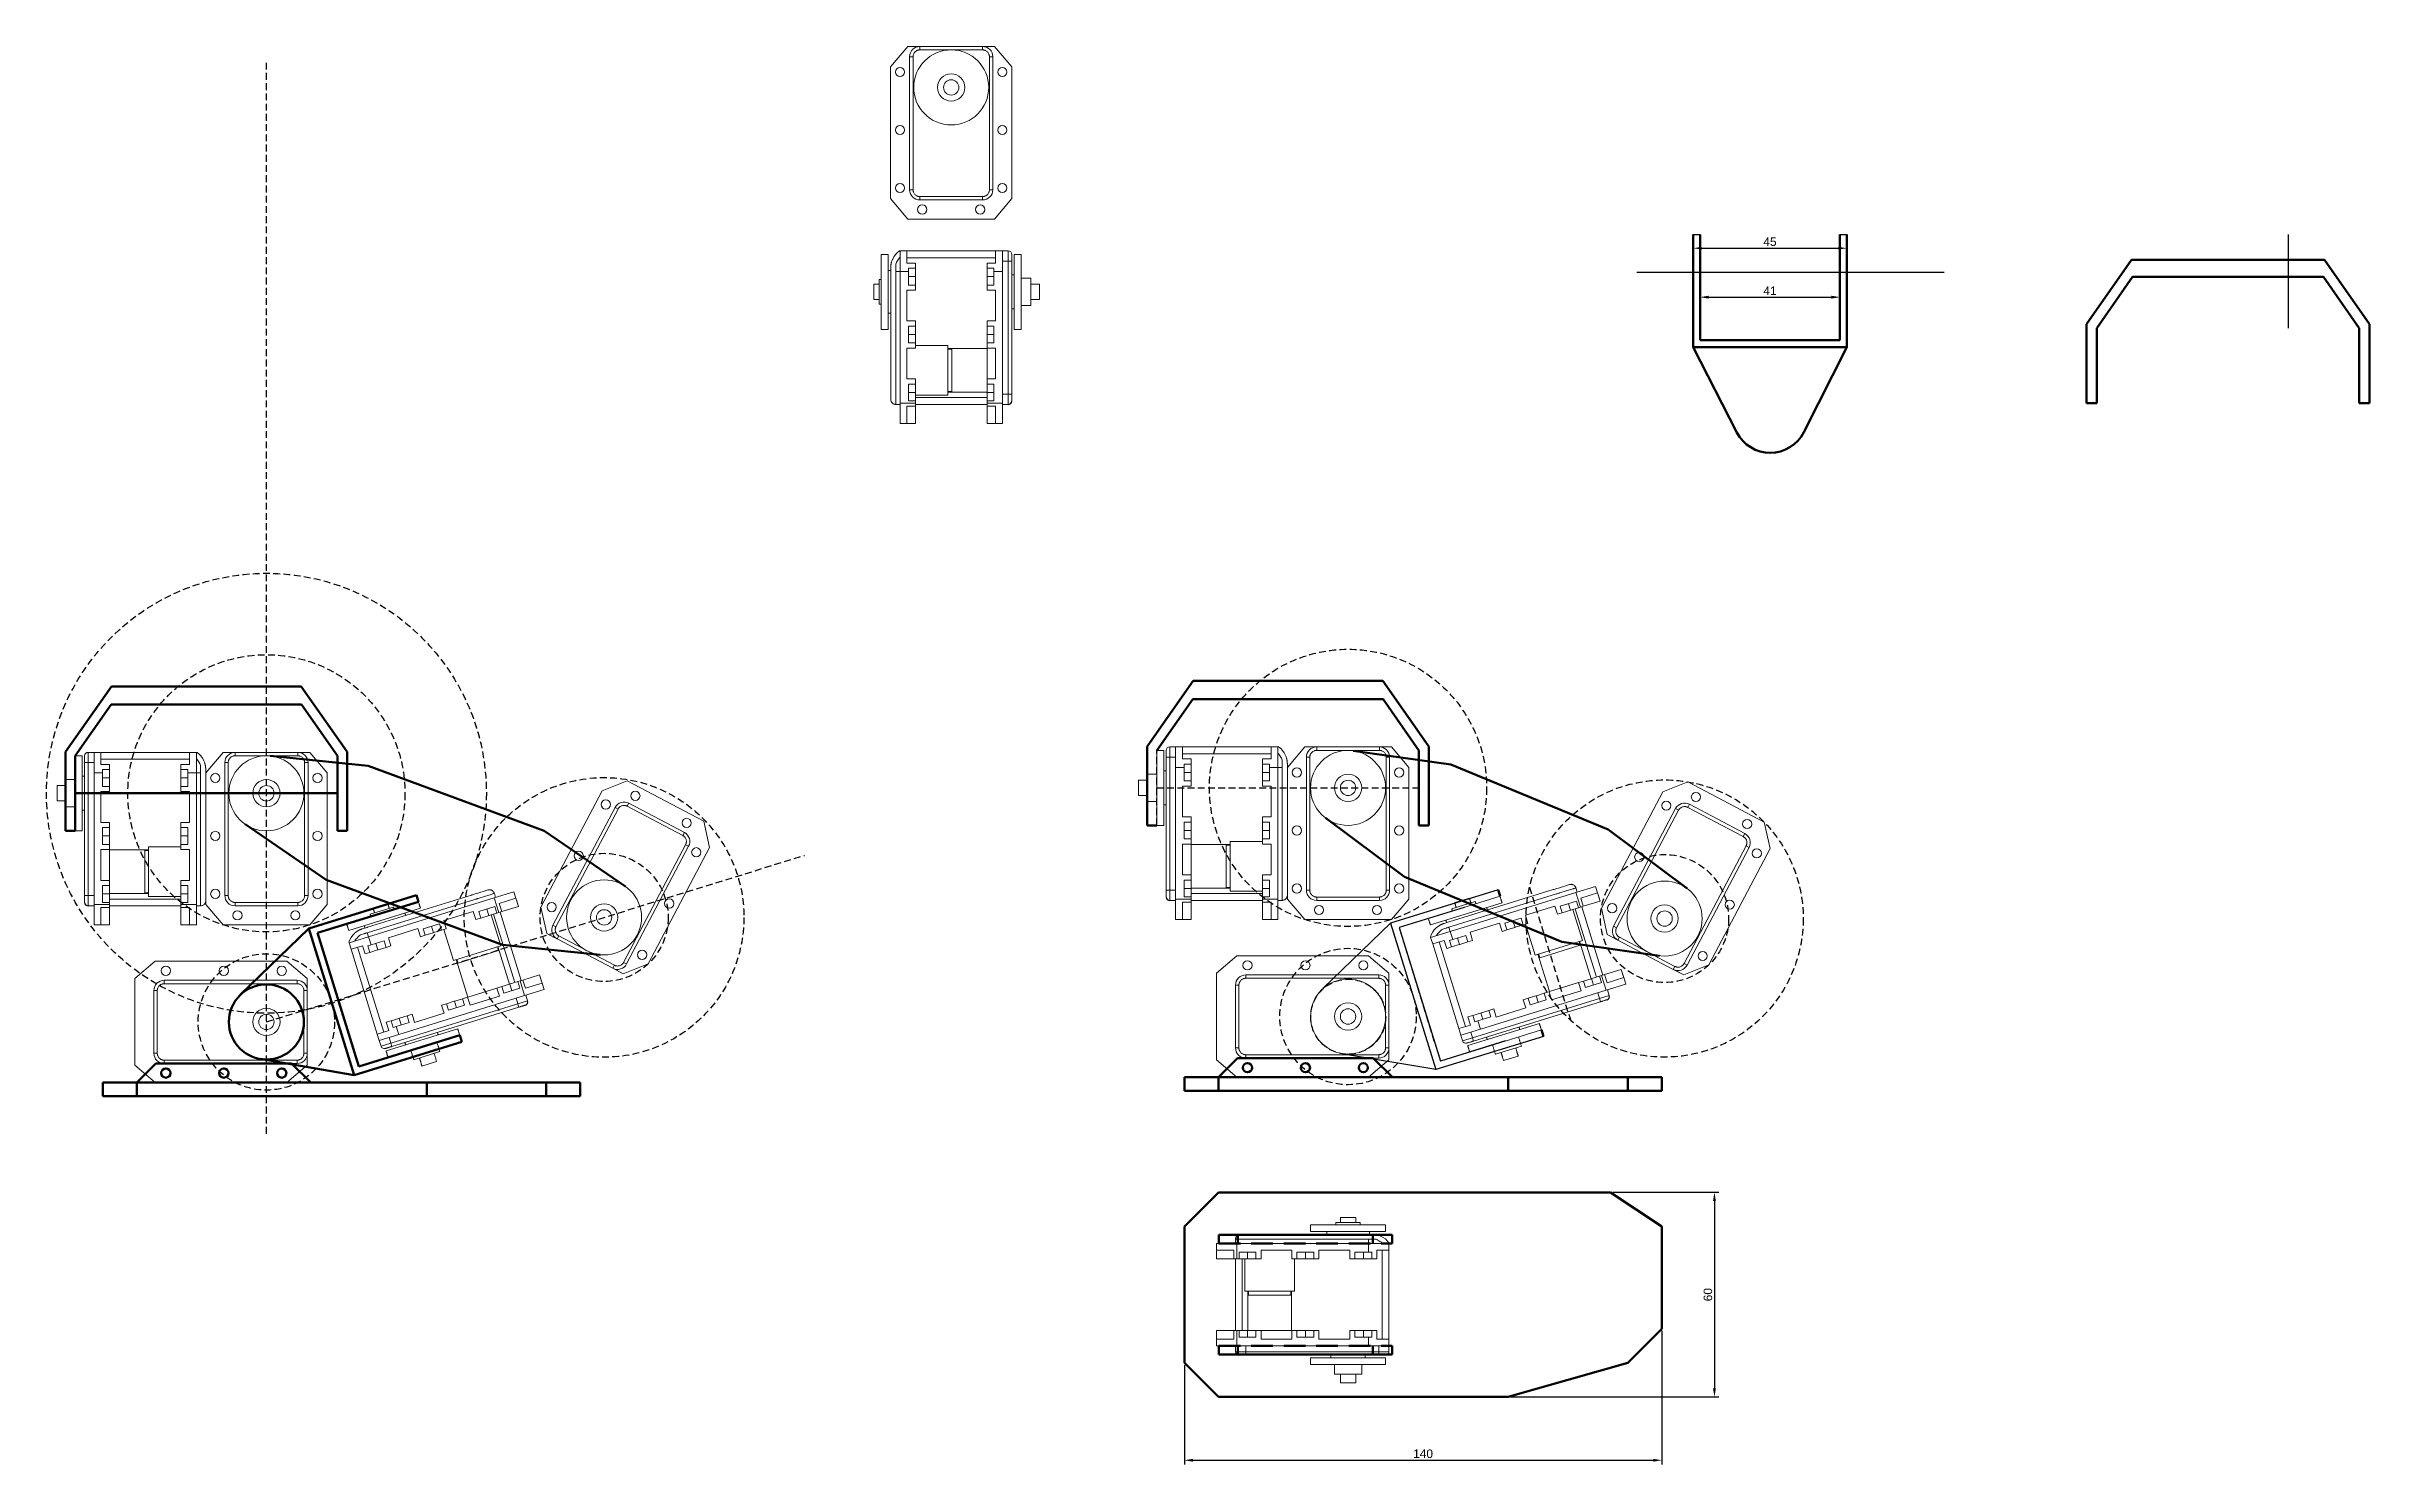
# Model space of a CAD drawing. Header units: millimetres. Extents: x 2045 to 5131, y -377 to 2192.
# Drawn here: x 3660 to 4342, y 1156 to 1571 of the extents above; entities that cross this region are included whole.
import ezdxf

# ---------------------------------------------------------------- set-up
doc = ezdxf.new("R2010")
doc.units = ezdxf.units.MM
doc.linetypes.add('ACISOTGL', pattern=[3, 2, -1])
doc.linetypes.add('HIDDEN', pattern=[9.525, 6.35, -3.175])
for name, color, linetype, lineweight in [('AM_5', 3, 'Continuous', 25), ('Ankle', 5, 'Continuous', 50), ('Construction', 1, 'ACISOTGL', 25), ('Groin', 5, 'Continuous', 50), ('Leg joint', 5, 'Continuous', 50), ('Neck', 5, 'Continuous', 50), ('Pé', 5, 'Continuous', 50)]:
    doc.layers.add(name, color=color, linetype=linetype, lineweight=lineweight)
doc.layers.add('Legs', color=7, linetype='Continuous')
doc.layers.add('RX-28', color=7, linetype='Continuous')
doc.styles.get("Standard").update_dxf_attribs({"font": 'arial.ttf'})
doc.dimstyles.new('ISO-25$0', dxfattribs={"dimtxt": 2.5, "dimasz": 2.5, "dimexe": 1.25, "dimexo": 0.625, "dimtad": 1, "dimtxsty": 'Standard', "dimcen": 2.5, "dimadec": 0, "dimazin": 0, "dimtfac": 1, "dimtmove": 0, "dimatfit": 3, "dimfxl": 1, "dimarcsym": 0})

msp = doc.modelspace()

# ---------------------------------------------------------------- blocks, each defined once
blk = doc.blocks.new('*D22')
at = {"layer": 'AM_5', "color": 0, "lineweight": -2, "transparency": 16777216}
for p, q in [((4143.25, 1505.76), (4143.25, 1513.39)), ((4188.25, 1505.76), (4188.25, 1513.39)), ((4145.75, 1512.14), (4185.75, 1512.14))]:
    blk.add_line(p, q, dxfattribs=at)
at = {"layer": 'AM_5', "color": 0, "transparency": 16777216}
for points in [[(4145.75, 1512.55), (4145.75, 1511.72), (4143.25, 1512.14)], [(4185.75, 1512.55), (4185.75, 1511.72), (4188.25, 1512.14)]]:
    blk.add_solid(points, dxfattribs=at)
at = {"layer": 'Defpoints', "color": 0, "transparency": 16777216}
for p in [(4188.25, 1512.14), (4143.25, 1505.14), (4188.25, 1505.14)]:
    blk.add_point(p, dxfattribs=at)
at = {"layer": 'AM_5', "color": 0, "transparency": 16777216, "insert": (4165.75, 1514.03), "char_height": 2.5, "attachment_point": 5}
blk.add_mtext('45', dxfattribs=at)
blk = doc.blocks.new('*D23')
at = {"layer": 'AM_5', "color": 0, "lineweight": -2, "transparency": 16777216}
for p, q in [((4145.25, 1504.51), (4145.25, 1496.54)), ((4186.25, 1504.51), (4186.25, 1496.54)), ((4147.75, 1497.79), (4183.75, 1497.79))]:
    blk.add_line(p, q, dxfattribs=at)
at = {"layer": 'AM_5', "color": 0, "transparency": 16777216}
for points in [[(4147.75, 1498.21), (4147.75, 1497.37), (4145.25, 1497.79)], [(4183.75, 1498.21), (4183.75, 1497.37), (4186.25, 1497.79)]]:
    blk.add_solid(points, dxfattribs=at)
at = {"layer": 'Defpoints', "color": 0, "transparency": 16777216}
for p in [(4145.25, 1505.14), (4186.25, 1505.14), (4186.25, 1497.79)]:
    blk.add_point(p, dxfattribs=at)
at = {"layer": 'AM_5', "color": 0, "transparency": 16777216, "insert": (4165.75, 1499.67), "char_height": 2.5, "attachment_point": 5}
blk.add_mtext('41', dxfattribs=at)
blk = doc.blocks.new('*D40')
at = {"layer": 'AM_5', "color": 0, "lineweight": -2, "transparency": 16777216}
for p, q in [((4134.02, 1194.72), (4134.02, 1155.55)), ((3994.02, 1184.72), (3994.02, 1155.55)), ((3996.52, 1156.8), (4131.52, 1156.8))]:
    blk.add_line(p, q, dxfattribs=at)
at = {"layer": 'AM_5', "color": 0, "transparency": 16777216}
for points in [[(3996.52, 1157.22), (3996.52, 1156.38), (3994.02, 1156.8)], [(4131.52, 1157.22), (4131.52, 1156.38), (4134.02, 1156.8)]]:
    blk.add_solid(points, dxfattribs=at)
at = {"layer": 'Defpoints', "color": 0, "transparency": 16777216}
for p in [(4134.02, 1195.35), (3994.02, 1185.35), (4134.02, 1156.8)]:
    blk.add_point(p, dxfattribs=at)
at = {"layer": 'AM_5', "color": 0, "transparency": 16777216, "insert": (4064.02, 1158.7), "char_height": 2.5, "attachment_point": 5}
blk.add_mtext('140', dxfattribs=at)
blk = doc.blocks.new('*D41')
at = {"layer": 'AM_5', "color": 0, "lineweight": -2, "transparency": 16777216}
for p, q in [((4119.65, 1235.35), (4150.71, 1235.35)), ((4149.46, 1232.85), (4149.46, 1177.85)), ((4089.65, 1175.35), (4150.71, 1175.35))]:
    blk.add_line(p, q, dxfattribs=at)
at = {"layer": 'AM_5', "color": 0, "transparency": 16777216}
for points in [[(4149.05, 1232.85), (4149.88, 1232.85), (4149.46, 1235.35)], [(4149.05, 1177.85), (4149.88, 1177.85), (4149.46, 1175.35)]]:
    blk.add_solid(points, dxfattribs=at)
at = {"layer": 'Defpoints', "color": 0, "transparency": 16777216}
for p in [(4119.02, 1235.35), (4089.02, 1175.35), (4149.46, 1175.35)]:
    blk.add_point(p, dxfattribs=at)
at = {"layer": 'AM_5', "color": 0, "transparency": 16777216, "insert": (4147.56, 1205.35), "char_height": 2.5, "attachment_point": 5, "rotation": 90}
blk.add_mtext('60', dxfattribs=at)

# ---------------------------------------------------------------- dimensions: what is measured, and where the dimension line sits
at = {"layer": 'AM_5'}
for base, p1, p2, picture, middle in [((4188.245, 1512.135), (4143.245, 1505.137), (4188.245, 1505.137), '*D22', (4165.745, 1514.032)), ((4186.245, 1497.791), (4145.245, 1505.137), (4186.245, 1505.137), '*D23', (4165.745, 1499.671)), ((4134.021, 1156.8), (3994.021, 1185.348), (4134.021, 1195.348), '*D40', (4064.021, 1158.701))]:
    dim = msp.add_linear_dim(base=base, p1=p1, p2=p2, angle=0, dimstyle='ISO-25$0', dxfattribs=at)
    dim.commit()
    dim.dimension.update_dxf_attribs({"geometry": picture, "text_midpoint": middle})
dim = msp.add_linear_dim(base=(4149.464, 1175.348), p1=(4119.021, 1235.348), p2=(4089.021, 1175.348), angle=90, dimstyle='ISO-25$0', dxfattribs=at)
dim.commit()
dim.dimension.update_dxf_attribs({"geometry": '*D41', "text_midpoint": (4149.464, 1205.348), "dimtype": 160})

# ---------------------------------------------------------------- linework, layer by layer
for p, q in [((4143.245, 1516.137), (4145.245, 1516.137)), ((4186.245, 1516.137), (4188.245, 1516.137)), ((4317.774, 1488.744), (4317.774, 1516.15)), ((4126.688, 1505.137), (4216.828, 1505.137))]:
    msp.add_line(p, q)
at = {"layer": 'Ankle', "color": 5}
for p, q in [((3768.813, 1322.473), (3737.288, 1312.717)), ((3769.404, 1320.562), (3739.79, 1311.398)), ((3737.288, 1312.717), (3717.174, 1293.206)), ((3737.288, 1312.717), (3750.591, 1269.728)), ((3739.79, 1311.398), (3751.91, 1272.23)), ((3781.525, 1281.394), (3751.91, 1272.23)), ((3750.591, 1269.728), (3722.972, 1274.469)), ((3782.116, 1279.484), (3750.591, 1269.728))]:
    msp.add_line(p, q, dxfattribs=at)
at = {"layer": 'Ankle'}
for p, q in [((3768.813, 1322.473), (3769.404, 1320.562)), ((3782.116, 1279.484), (3781.525, 1281.394))]:
    msp.add_line(p, q, dxfattribs=at)
at = {"layer": 'Ankle', "color": 5}
msp.add_circle((3724.833, 1285.31), 11, dxfattribs=at)
at = {"layer": 'Construction', "color": 1}
for p, q in [((3724.833, 1252.51), (3724.833, 1566.585)), ((4095.19, 1324.807), (4107.311, 1285.64)), ((4056.978, 1312.983), (4069.098, 1273.815)), ((4056.978, 1312.983), (4069.098, 1273.815)), ((4056.978, 1312.983), (4069.098, 1273.815)), ((4056.978, 1312.983), (4069.098, 1273.815)), ((4056.978, 1312.983), (4069.098, 1273.815)), ((4056.978, 1312.983), (4069.098, 1273.815)), ((4134.021, 1269.095), (3994.021, 1269.095)), ((4134.021, 1265.095), (3994.021, 1265.095))]:
    msp.add_line(p, q, dxfattribs=at)
at = {"layer": 'Construction', "color": 7, "linetype": 'Continuous', "lineweight": 15}
for p, q in [((3985.971, 1364.928), (3985.971, 1342.928)), ((3987.971, 1342.928), (3987.971, 1364.928)), ((3988.721, 1362.928), (3989.721, 1362.928)), ((3988.721, 1323.928), (3988.721, 1362.928)), ((3989.721, 1362.928), (3989.721, 1365.928)), ((3991.471, 1365.928), (3989.721, 1365.928)), ((3989.721, 1362.928), (3991.471, 1362.928)), ((3989.721, 1323.928), (3989.721, 1362.928)), ((3991.471, 1359.928), (3991.471, 1365.928)), ((3991.471, 1365.928), (3993.471, 1365.928)), ((3993.471, 1362.403), (3993.471, 1365.928)), ((3993.471, 1365.928), (4019.471, 1365.928)), ((3993.471, 1363.928), (4019.471, 1363.928)), ((4019.471, 1362.403), (4019.471, 1365.928)), ((4019.471, 1365.928), (4021.471, 1365.928)), ((4021.471, 1359.928), (4021.471, 1365.928)), ((4029.321, 1365.928), (4024.221, 1359.928)), ((4029.321, 1365.928), (4032.821, 1365.928)), ((4029.321, 1365.928), (4031.821, 1365.928)), ((4029.821, 1362.928), (4029.821, 1323.928)), ((4030.821, 1362.928), (4029.821, 1362.928)), ((4030.821, 1362.928), (4030.821, 1323.928)), ((4051.221, 1365.928), (4032.821, 1365.928)), ((4032.821, 1364.928), (4032.821, 1365.928)), ((4051.221, 1364.928), (4032.821, 1364.928)), ((4051.221, 1365.928), (4051.221, 1364.928)), ((4051.221, 1365.928), (4054.721, 1365.928)), ((4052.221, 1365.928), (4054.721, 1365.928)), ((4053.221, 1323.928), (4053.221, 1362.928)), ((4053.221, 1362.928), (4054.221, 1362.928)), ((4054.221, 1323.928), (4054.221, 1362.928)), ((4059.821, 1359.928), (4054.721, 1365.928)), ((3980.621, 1356.178), (3980.621, 1351.678)), ((3983.121, 1357.928), (3983.121, 1349.928)), ((3991.471, 1359.928), (3993.971, 1359.928)), ((3991.471, 1321.328), (3991.471, 1359.928)), ((3995.971, 1362.403), (3993.471, 1362.403)), ((3993.971, 1360.903), (3995.971, 1360.903)), ((3993.971, 1360.903), (3993.971, 1359.928)), ((3993.971, 1355.953), (3993.971, 1359.928)), ((3995.971, 1358.428), (3993.971, 1358.428)), ((3995.971, 1355.953), (3993.971, 1355.953)), ((3995.971, 1360.903), (3995.971, 1362.403)), ((3995.971, 1358.528), (3995.971, 1360.903)), ((3995.971, 1358.528), (3995.971, 1358.328)), ((3995.971, 1355.953), (3995.971, 1358.328)), ((3995.971, 1354.453), (3995.971, 1355.953)), ((4016.971, 1360.903), (4016.971, 1362.403)), ((4016.971, 1362.403), (4019.471, 1362.403)), ((4018.971, 1360.903), (4016.971, 1360.903)), ((4016.971, 1358.528), (4016.971, 1360.903)), ((4016.971, 1358.328), (4016.971, 1358.528)), ((4016.971, 1358.428), (4018.971, 1358.428)), ((4016.971, 1355.953), (4016.971, 1358.328)), ((4016.971, 1354.453), (4016.971, 1355.953)), ((4016.971, 1355.953), (4018.971, 1355.953)), ((4018.971, 1360.903), (4018.971, 1359.928)), ((4018.971, 1355.953), (4018.971, 1359.928)), ((4021.471, 1359.928), (4018.971, 1359.928)), ((4021.471, 1321.328), (4021.471, 1359.928)), ((4022.721, 1359.928), (4021.471, 1359.928)), ((4022.721, 1361.785), (4022.721, 1360.928)), ((4022.721, 1326.928), (4022.721, 1359.928)), ((4024.221, 1359.928), (4024.221, 1321.328)), ((4024.221, 1327.429), (4024.221, 1359.427)), ((4059.821, 1321.328), (4059.821, 1359.928)), ((4141.626, 1355.69), (4134.316, 1352.761)), ((4164.093, 1343.841), (4141.626, 1355.69)), ((3993.471, 1354.453), (3995.971, 1354.453)), ((3993.471, 1345.403), (3993.471, 1354.453)), ((4019.471, 1354.453), (4016.971, 1354.453)), ((4019.471, 1345.403), (4019.471, 1354.453)), ((4134.316, 1352.761), (4116.31, 1318.618)), ((4141.643, 1348.219), (4142.109, 1349.103)), ((4158.385, 1340.52), (4142.109, 1349.103)), ((3995.971, 1345.403), (3993.471, 1345.403)), ((3993.971, 1343.903), (3995.971, 1343.903)), ((3993.971, 1338.953), (3993.971, 1343.903)), ((3995.971, 1343.903), (3995.971, 1345.403)), ((3995.971, 1341.528), (3995.971, 1343.903)), ((4016.971, 1343.903), (4016.971, 1345.403)), ((4016.971, 1345.403), (4019.471, 1345.403)), ((4018.971, 1343.903), (4016.971, 1343.903)), ((4016.971, 1341.528), (4016.971, 1343.903)), ((4018.971, 1338.953), (4018.971, 1343.903)), ((4138.056, 1347.849), (4119.864, 1313.352)), ((4138.941, 1347.383), (4120.749, 1312.886)), ((4138.941, 1347.383), (4138.056, 1347.849)), ((4157.918, 1339.636), (4141.643, 1348.219)), ((4165.805, 1336.155), (4164.093, 1343.841)), ((3993.471, 1337.453), (3995.971, 1337.453)), ((3993.471, 1328.403), (3993.471, 1337.453)), ((3995.971, 1341.428), (3993.971, 1341.428)), ((3995.971, 1338.953), (3993.971, 1338.953)), ((3995.971, 1341.528), (3995.971, 1341.328)), ((3995.971, 1338.953), (3995.971, 1341.328)), ((3995.971, 1337.453), (3995.971, 1338.953)), ((3995.971, 1337.328), (4007.471, 1337.328)), ((3995.971, 1328.403), (3995.971, 1337.328)), ((4006.321, 1337.138), (4006.321, 1324.718)), ((4006.321, 1337.138), (4007.471, 1337.138)), ((4007.471, 1338.178), (4007.471, 1323.678)), ((4007.471, 1338.178), (4016.971, 1338.178)), ((4016.971, 1341.328), (4016.971, 1341.528)), ((4016.971, 1341.428), (4018.971, 1341.428)), ((4016.971, 1338.953), (4016.971, 1341.328)), ((4016.971, 1337.453), (4016.971, 1338.953)), ((4016.971, 1338.953), (4018.971, 1338.953)), ((4019.471, 1337.453), (4016.971, 1337.453)), ((4019.471, 1328.403), (4019.471, 1337.453)), ((4140.562, 1302.437), (4158.754, 1336.934)), ((4141.447, 1301.97), (4159.639, 1336.467)), ((4147.8, 1302.012), (4165.805, 1336.155)), ((4157.918, 1339.636), (4158.385, 1340.52)), ((4158.754, 1336.934), (4159.639, 1336.467)), ((3988.721, 1323.928), (3989.721, 1323.928)), ((3989.721, 1320.928), (3989.721, 1323.928)), ((3989.721, 1323.928), (3991.471, 1323.928)), ((3995.971, 1328.403), (3993.471, 1328.403)), ((3993.971, 1326.903), (3995.971, 1326.903)), ((3993.971, 1321.953), (3993.971, 1326.903)), ((3995.971, 1324.428), (3993.971, 1324.428)), ((3995.971, 1321.953), (3993.971, 1321.953)), ((3995.971, 1326.903), (3995.971, 1328.403)), ((3995.971, 1324.528), (3995.971, 1326.903)), ((3995.971, 1324.528), (3995.971, 1324.328)), ((4007.471, 1324.528), (3995.971, 1324.528)), ((3995.971, 1324.328), (3995.971, 1321.953)), ((4016.971, 1322.928), (3995.971, 1322.928)), ((3995.971, 1321.328), (3995.971, 1321.953)), ((4006.321, 1324.718), (4007.471, 1324.718)), ((4007.471, 1323.678), (4016.971, 1323.678)), ((4016.971, 1326.903), (4016.971, 1328.403)), ((4016.971, 1328.403), (4019.471, 1328.403)), ((4018.971, 1326.903), (4016.971, 1326.903)), ((4016.971, 1323.678), (4016.971, 1326.903)), ((4018.971, 1324.428), (4016.971, 1324.428)), ((4016.971, 1323.678), (4016.971, 1321.953)), ((4016.971, 1321.953), (4018.971, 1321.953)), ((4016.971, 1321.328), (4016.971, 1321.953)), ((4018.971, 1321.953), (4018.971, 1326.903)), ((4022.721, 1325.928), (4022.721, 1323.928)), ((4022.721, 1323.928), (4022.721, 1321.928)), ((4024.221, 1322.429), (4024.221, 1323.928)), ((4030.821, 1323.928), (4029.821, 1323.928)), ((4032.821, 1321.928), (4051.221, 1321.928)), ((4032.821, 1321.928), (4032.821, 1320.928)), ((4051.221, 1321.928), (4051.221, 1320.928)), ((4053.221, 1323.928), (4054.221, 1323.928)), ((4065.576, 1315.643), (4086.592, 1322.147)), ((4103.134, 1322.817), (4071.609, 1313.061)), ((4102.212, 1324.102), (4071.644, 1314.642)), ((4108.853, 1323.278), (4071.978, 1311.867)), ((4073.299, 1320.284), (4077.598, 1321.614)), ((4104.089, 1323.112), (4106, 1323.704)), ((4106.988, 1325.58), (4105.556, 1325.137)), ((4106, 1323.704), (4107.91, 1324.295)), ((4114.585, 1325.052), (4108.853, 1323.278)), ((4108.853, 1323.278), (4110.183, 1318.979)), ((4108.866, 1324.59), (4109.235, 1323.396)), ((4115.176, 1323.141), (4110.28, 1321.626)), ((4110.28, 1321.626), (4111.019, 1319.238)), ((4114.585, 1325.052), (4115.176, 1323.141)), ((4115.915, 1320.753), (4115.176, 1323.141)), ((4115.915, 1320.753), (4115.176, 1323.141)), ((4115.915, 1320.753), (4115.324, 1322.664)), ((4115.915, 1320.753), (4115.324, 1322.664)), ((3989.721, 1320.928), (3991.471, 1320.928)), ((3991.471, 1321.328), (3995.971, 1321.328)), ((3991.471, 1315.328), (3991.471, 1321.328)), ((3991.471, 1315.328), (3993.471, 1315.328)), ((3993.471, 1320.453), (3995.971, 1320.453)), ((3993.471, 1315.328), (3993.471, 1320.453)), ((3995.971, 1315.328), (3993.471, 1315.328)), ((3995.971, 1315.328), (3993.471, 1315.328)), ((3995.971, 1315.328), (3993.971, 1315.328)), ((3995.971, 1315.328), (3993.971, 1315.328)), ((3995.971, 1320.453), (3995.971, 1321.328)), ((4016.971, 1320.928), (3995.971, 1320.928)), ((3995.971, 1315.328), (3995.971, 1320.453)), ((4021.471, 1321.328), (4016.971, 1321.328)), ((4016.971, 1320.453), (4016.971, 1321.328)), ((4019.471, 1320.453), (4016.971, 1320.453)), ((4016.971, 1315.328), (4016.971, 1320.453)), ((4016.971, 1315.328), (4019.471, 1315.328)), ((4016.971, 1315.328), (4018.971, 1315.328)), ((4016.971, 1315.328), (4019.471, 1315.328)), ((4016.971, 1315.328), (4018.971, 1315.328)), ((4019.471, 1315.328), (4019.471, 1320.453)), ((4021.471, 1315.328), (4019.471, 1315.328)), ((4021.471, 1315.328), (4021.471, 1321.328)), ((4022.721, 1320.928), (4021.471, 1320.928)), ((4024.221, 1321.328), (4029.321, 1315.328)), ((4029.321, 1315.328), (4054.721, 1315.328)), ((4032.821, 1320.928), (4051.221, 1320.928)), ((4054.721, 1315.328), (4059.821, 1321.328)), ((4087.184, 1320.236), (4066.167, 1313.733)), ((4072.453, 1318.452), (4079.331, 1320.58)), ((4092.755, 1315.68), (4088.026, 1314.216)), ((4090.982, 1313.037), (4090.39, 1314.948)), ((4093.346, 1313.769), (4092.755, 1315.68)), ((4102.685, 1319.276), (4094.04, 1316.601)), ((4094.04, 1316.601), (4094.779, 1314.212)), ((4103.424, 1316.888), (4102.685, 1319.276)), ((4104.857, 1317.331), (4103.424, 1316.888)), ((4108.995, 1320.705), (4104.266, 1319.242)), ((4104.266, 1319.242), (4104.857, 1317.331)), ((4107.938, 1318.285), (4104.857, 1317.331)), ((4106.631, 1319.973), (4107.222, 1318.063)), ((4107.938, 1318.285), (4109.586, 1318.794)), ((4110.747, 1309.209), (4107.938, 1318.285)), ((4108.655, 1318.506), (4114.863, 1298.445)), ((4109.586, 1318.794), (4108.995, 1320.705)), ((4110.183, 1318.979), (4109.586, 1318.794)), ((4111.019, 1319.238), (4110.183, 1318.979)), ((4110.565, 1319.097), (4116.773, 1299.036)), ((4115.915, 1320.753), (4111.019, 1319.238)), ((4116.31, 1318.618), (4118.022, 1310.932)), ((4071.978, 1311.867), (4066.246, 1310.093)), ((4066.838, 1308.183), (4066.246, 1310.093)), ((4070.205, 1309.225), (4066.838, 1308.183)), ((4074.524, 1283.345), (4066.838, 1308.183)), ((4076.434, 1283.936), (4068.748, 1308.774)), ((4069.834, 1312.512), (4070.653, 1312.766)), ((4070.944, 1306.837), (4070.205, 1309.225)), ((4071.609, 1313.061), (4071.978, 1311.867)), ((4071.786, 1309.191), (4072.717, 1309.479)), ((4071.786, 1309.191), (4072.377, 1307.28)), ((4071.978, 1311.867), (4072.717, 1309.479)), ((4074.646, 1307.982), (4072.377, 1307.28)), ((4076.515, 1310.654), (4072.717, 1309.479)), ((4074.741, 1308.012), (4074.15, 1309.922)), ((4074.837, 1308.041), (4074.646, 1307.982)), ((4077.106, 1308.743), (4074.837, 1308.041)), ((4077.106, 1308.743), (4076.515, 1310.654)), ((4078.539, 1309.187), (4077.106, 1308.743)), ((4086.445, 1314.25), (4077.8, 1311.575)), ((4077.8, 1311.575), (4078.539, 1309.187)), ((4087.184, 1311.862), (4086.445, 1314.25)), ((4088.617, 1312.306), (4087.184, 1311.862)), ((4088.026, 1314.216), (4088.617, 1312.306)), ((4090.886, 1313.008), (4088.617, 1312.306)), ((4091.077, 1313.067), (4090.886, 1313.008)), ((4093.346, 1313.769), (4091.077, 1313.067)), ((4094.779, 1314.212), (4093.346, 1313.769)), ((4096.895, 1304.923), (4094.086, 1313.998)), ((4096.895, 1304.923), (4110.747, 1309.209)), ((4110.093, 1307.803), (4109.753, 1308.902)), ((4109.935, 1308.958), (4113.334, 1297.972)), ((4121.118, 1309.299), (4118.022, 1310.932)), ((4120.234, 1309.766), (4118.022, 1310.932)), ((4120.749, 1312.886), (4119.864, 1313.352)), ((4121.118, 1309.299), (4121.585, 1310.184)), ((4121.118, 1309.299), (4137.394, 1300.716)), ((4121.585, 1310.184), (4137.86, 1301.601)), ((4003.421, 1299.595), (4009.421, 1304.695)), ((4009.421, 1304.695), (4048.021, 1304.695)), ((4048.021, 1304.695), (4054.021, 1299.595)), ((4072.377, 1307.28), (4070.944, 1306.837)), ((4101.106, 1294.188), (4097.707, 1305.174)), ((4098.228, 1304.131), (4097.888, 1305.23)), ((4098.228, 1304.131), (4110.093, 1307.803)), ((4137.86, 1301.601), (4137.394, 1300.716)), ((4140.49, 1299.084), (4147.8, 1302.012)), ((4140.562, 1302.437), (4141.447, 1301.97)), ((4003.421, 1274.195), (4003.421, 1299.595)), ((4009.021, 1277.695), (4009.021, 1296.095)), ((4010.021, 1296.095), (4009.021, 1296.095)), ((4010.021, 1277.695), (4010.021, 1296.095)), ((4012.021, 1299.095), (4051.021, 1299.095)), ((4012.021, 1298.095), (4012.021, 1299.095)), ((4012.021, 1298.095), (4051.021, 1298.095)), ((4051.021, 1298.095), (4051.021, 1299.095)), ((4053.021, 1296.095), (4053.021, 1277.695)), ((4054.021, 1296.095), (4053.021, 1296.095)), ((4054.021, 1296.095), (4054.021, 1299.595)), ((4054.021, 1297.095), (4054.021, 1299.595)), ((4054.021, 1296.095), (4054.021, 1277.695)), ((4117.722, 1294.619), (4080.847, 1283.208)), ((4109.632, 1296.826), (4101.106, 1294.188)), ((4110.372, 1294.438), (4101.726, 1291.763)), ((4111.065, 1297.27), (4109.632, 1296.826)), ((4109.632, 1296.826), (4110.372, 1294.438)), ((4113.334, 1297.972), (4111.065, 1297.27)), ((4111.657, 1295.359), (4111.065, 1297.27)), ((4116.385, 1296.822), (4111.657, 1295.359)), ((4113.334, 1297.972), (4113.526, 1298.031)), ((4113.43, 1298.001), (4114.021, 1296.091)), ((4113.526, 1298.031), (4115.794, 1298.733)), ((4116.391, 1298.918), (4115.794, 1298.733)), ((4115.794, 1298.733), (4116.385, 1296.822)), ((4117.227, 1299.176), (4116.391, 1298.918)), ((4117.722, 1294.619), (4116.391, 1298.918)), ((4122.123, 1300.692), (4117.227, 1299.176)), ((4117.966, 1296.788), (4117.227, 1299.176)), ((4123.453, 1296.393), (4117.722, 1294.619)), ((4122.862, 1298.303), (4117.966, 1296.788)), ((4118.621, 1293.065), (4118.104, 1294.737)), ((4122.123, 1300.692), (4122.862, 1298.303)), ((4122.123, 1300.692), (4122.714, 1298.781)), ((4122.123, 1300.692), (4122.862, 1298.303)), ((4122.123, 1300.692), (4122.714, 1298.781)), ((4123.453, 1296.393), (4122.862, 1298.303)), ((4140.49, 1299.084), (4137.394, 1300.716)), ((4140.49, 1299.084), (4138.278, 1300.25)), ((4115.755, 1292.179), (4078.498, 1280.649)), ((4080.854, 1287.921), (4078.585, 1287.219)), ((4116.051, 1291.223), (4078.794, 1279.694)), ((4080.854, 1287.921), (4081.045, 1287.98)), ((4080.949, 1287.95), (4081.541, 1286.04)), ((4083.314, 1288.682), (4081.045, 1287.98)), ((4084.747, 1289.125), (4083.314, 1288.682)), ((4083.314, 1288.682), (4083.905, 1286.771)), ((4085.486, 1286.737), (4084.747, 1289.125)), ((4094.131, 1289.412), (4085.486, 1286.737)), ((4094.825, 1292.244), (4093.392, 1291.801)), ((4093.392, 1291.801), (4094.131, 1289.412)), ((4097.094, 1292.946), (4094.825, 1292.244)), ((4095.416, 1290.334), (4094.825, 1292.244)), ((4100.145, 1291.797), (4095.416, 1290.334)), ((4097.094, 1292.946), (4097.285, 1293.005)), ((4097.19, 1292.976), (4097.781, 1291.065)), ((4099.554, 1293.707), (4097.285, 1293.005)), ((4100.987, 1294.151), (4099.554, 1293.707)), ((4099.554, 1293.707), (4100.145, 1291.797)), ((4101.726, 1291.763), (4100.987, 1294.151)), ((4115.755, 1292.179), (4115.238, 1293.85)), ((4118.621, 1293.065), (4115.755, 1292.179)), ((4116.051, 1291.223), (4115.755, 1292.179)), ((4077.891, 1284.387), (4074.524, 1283.345)), ((4075.115, 1281.434), (4074.524, 1283.345)), ((4080.847, 1283.208), (4075.115, 1281.434)), ((4075.115, 1281.434), (4075.632, 1279.763)), ((4098.122, 1284.89), (4077.105, 1278.386)), ((4078.585, 1287.219), (4077.152, 1286.775)), ((4077.152, 1286.775), (4077.891, 1284.387)), ((4077.696, 1276.476), (4098.713, 1282.979)), ((4078.498, 1280.649), (4077.981, 1282.321)), ((4079.176, 1285.308), (4078.585, 1287.219)), ((4079.176, 1285.308), (4080.108, 1285.596)), ((4083.905, 1286.771), (4080.108, 1285.596)), ((4080.847, 1283.208), (4080.108, 1285.596)), ((4009.421, 1269.095), (4003.421, 1274.195)), ((4010.021, 1277.695), (4009.021, 1277.695)), ((4051.021, 1275.695), (4012.021, 1275.695)), ((4012.021, 1275.695), (4012.021, 1274.695)), ((4051.021, 1274.695), (4012.021, 1274.695)), ((4054.021, 1274.195), (4048.021, 1269.095)), ((4051.021, 1275.695), (4051.021, 1274.695)), ((4053.021, 1277.695), (4054.021, 1277.695)), ((4054.021, 1274.195), (4054.021, 1277.695)), ((4054.021, 1274.195), (4054.021, 1276.695)), ((4078.498, 1280.649), (4075.632, 1279.763)), ((4078.794, 1279.694), (4078.498, 1280.649)), ((4085.226, 1275.822), (4092.868, 1278.187)), ((4087.637, 1273.952), (4091.935, 1275.282)), ((4048.021, 1269.095), (4009.421, 1269.095))]:
    msp.add_line(p, q, dxfattribs=at)
at = {"layer": 'Construction'}
for p, q in [((3985.971, 1342.928), (3985.971, 1364.928)), ((3985.971, 1353.928), (4062.821, 1353.928)), ((3724.833, 1285.31), (3882.628, 1334.14))]:
    msp.add_line(p, q, dxfattribs=at)
at = {"layer": 'Construction', "color": 5, "linetype": 'ByBlock'}
for p, q in [((4086.001, 1324.058), (4054.476, 1314.302)), ((4076.084, 1318.895), (4056.978, 1312.983)), ((4054.476, 1314.302), (4034.745, 1295.24)), ((4054.476, 1314.302), (4067.779, 1271.313)), ((4056.978, 1312.983), (4069.098, 1273.815)), ((4099.304, 1281.069), (4067.779, 1271.313)), ((4067.779, 1271.313), (4040.73, 1275.899)), ((4088.204, 1279.728), (4069.098, 1273.815))]:
    msp.add_line(p, q, dxfattribs=at)
at = {"layer": 'Construction'}
for centre, radius in [((3724.833, 1352.343), 64.5), ((3724.833, 1352.343), 40.636), ((4042.021, 1353.928), 40.636), ((3823.859, 1315.954), 41), ((4134.854, 1315.622), 40.636)]:
    msp.add_circle(centre, radius, dxfattribs=at)
at = {"layer": 'Construction', "color": 7, "linetype": 'Continuous', "lineweight": 15}
for centre, radius in [((4042.021, 1353.928), 11), ((4027.021, 1358.428), 1.35), ((4042.021, 1353.928), 4), ((4042.021, 1353.928), 2.25), ((4057.021, 1358.428), 1.35), ((4135.346, 1348.713), 1.35), ((4144.035, 1351.254), 1.35), ((4027.021, 1341.428), 1.35), ((4057.021, 1341.428), 1.35), ((4159.072, 1343.324), 1.35), ((4161.882, 1334.719), 1.35), ((4127.416, 1333.676), 1.35), ((4027.021, 1324.428), 1.35), ((4057.021, 1324.428), 1.35), ((4134.854, 1315.622), 11), ((4033.521, 1318.128), 1.35), ((4050.521, 1318.128), 1.35), ((4119.486, 1318.639), 1.35), ((4134.854, 1315.622), 4), ((4134.854, 1315.622), 2.25), ((4153.952, 1319.682), 1.35), ((4012.521, 1301.895), 1.35), ((4029.521, 1301.895), 1.35), ((4046.521, 1301.895), 1.35), ((4146.023, 1304.645), 1.35), ((4042.021, 1286.895), 11), ((4042.021, 1286.895), 4), ((4042.021, 1286.895), 2.25), ((4012.521, 1271.895), 1.35), ((4029.521, 1271.895), 1.35), ((4046.521, 1271.895), 1.35)]:
    msp.add_circle(centre, radius, dxfattribs=at)
at = {"layer": 'Construction', "color": 1}
for centre, radius in [((3823.859, 1315.954), 18.784), ((4134.854, 1315.622), 18.784), ((3724.833, 1285.31), 20), ((4042.021, 1286.895), 20)]:
    msp.add_circle(centre, radius, dxfattribs=at)
at = {"layer": 'Construction', "color": 5}
msp.add_circle((4042.066, 1286.83), 11, dxfattribs=at)
at = {"layer": 'Construction', "color": 7, "linetype": 'Continuous', "lineweight": 15}
for centre, radius, start, end in [((3989.721, 1364.928), 1, 90, 180.000006), ((4018.044, 1360.928), 6.177, 25.317129, 54.043163), ((4032.821, 1362.928), 3, 89.999998, 179.999998), ((4051.221, 1362.928), 3, 359.999998, 89.999998), ((4140.71, 1346.45), 3, 62.194688, 152.194688), ((4156.985, 1337.867), 3, 332.194688, 62.194688), ((4032.821, 1323.928), 3, 179.999998, 269.999998), ((4051.221, 1323.928), 3, 269.999998, 359.999998), ((4072.036, 1308.298), 6.177, 132.511818, 161.237852), ((4122.518, 1311.953), 3, 152.194688, 242.194688), ((4138.793, 1303.37), 3, 242.194688, 332.194688), ((4012.021, 1296.095), 3, 90, 180), ((4051.021, 1296.095), 3, 0, 90), ((4012.021, 1277.695), 3, 180, 270), ((4051.021, 1277.695), 3, 270, 0), ((4076.588, 1280.058), 1, 197.194688, 287.194695)]:
    msp.add_arc(centre, radius, start, end, dxfattribs=at)
at = {"layer": 'Construction', "color": 7, "linetype": 'Continuous'}
for centre, start, end in [((3989.721, 1321.928), 180, 270), ((4117.666, 1292.77), 287.194688, 17.194688)]:
    msp.add_arc(centre, 1, start, end, dxfattribs=at)
at = {"layer": 'Construction', "color": 5}
msp.add_arc((4134.854, 1315.622), 11, 242.183168, 242.206209, dxfattribs=at)
at = {"layer": 'Construction', "color": 7, "linetype": 'Continuous', "lineweight": 15}
for points, degree in [([(3987.971, 1364.928), (3985.971, 1364.928)], 1), ([(4021.671, 1365.928), (4021.671, 1365.928), (4021.595, 1365.928), (4021.471, 1365.928)], 3), ([(4021.471, 1364.111), (4021.797, 1363.76), (4022.067, 1363.361), (4022.272, 1362.928)], 3), ([(3983.121, 1356.178), (3980.621, 1356.178)], 1), ([(3985.971, 1357.928), (3983.121, 1357.928)], 1), ([(3988.721, 1358.928), (3987.971, 1358.928)], 1), ([(4024.221, 1359.428), (4024.221, 1359.428), (4024.221, 1359.988), (4024.221, 1360.928)], 3), ([(3980.621, 1351.678), (3983.121, 1351.678)], 1), ([(3983.121, 1349.928), (3985.971, 1349.928)], 1), ([(3987.971, 1348.928), (3988.721, 1348.928)], 1), ([(3985.971, 1342.928), (3987.971, 1342.928)], 1), ([(4022.721, 1325.963), (4022.721, 1325.928)], 1), ([(4077.598, 1321.614), (4078.041, 1320.181)], 1), ([(4086.592, 1322.147), (4087.184, 1320.236)], 1), ([(4104.055, 1323.102), (4104.089, 1323.112)], 1), ([(4107.929, 1325.559), (4108.038, 1325.512)], 1), ([(4108.832, 1324.58), (4108.866, 1324.59)], 1), ([(4022.721, 1320.963), (4022.721, 1320.928)], 1), ([(4066.167, 1313.733), (4065.576, 1315.643)], 1), ([(4070.926, 1314.42), (4070.705, 1315.137)], 1), ([(4072.645, 1317.831), (4072.453, 1318.452)], 1), ([(4073.742, 1318.851), (4073.299, 1320.284)], 1), ([(4079.331, 1320.58), (4079.523, 1319.959)], 1), ([(4082.646, 1318.832), (4082.868, 1318.116)], 1), ([(4066.187, 1310.285), (4066.187, 1310.285), (4066.21, 1310.212), (4066.246, 1310.093)], 3), ([(4067.982, 1310.631), (4068.221, 1311.046), (4068.522, 1311.422), (4068.876, 1311.745)], 3), ([(4071.643, 1314.642), (4071.643, 1314.642), (4071.108, 1314.476), (4070.21, 1314.199)], 3), ([(4082.615, 1280.877), (4082.837, 1280.16)], 1), ([(4092.868, 1278.187), (4092.026, 1280.91)], 1), ([(4092.39, 1283.116), (4092.168, 1283.833)], 1), ([(4098.713, 1282.979), (4098.122, 1284.89)], 1), ([(4077.105, 1278.386), (4077.696, 1276.476)], 1), ([(4084.383, 1278.545), (4085.226, 1275.822)], 1), ([(4086.898, 1276.34), (4087.637, 1273.952)], 1), ([(4091.935, 1275.282), (4091.196, 1277.67)], 1)]:
    msp.add_open_spline(points, degree=degree, dxfattribs=at)
for points, knots in [([(3988.721, 1362.928), (3988.721, 1362.97), (3988.721, 1363.054), (3988.721, 1363.179), (3988.721, 1363.303), (3988.721, 1363.425), (3988.721, 1363.546), (3988.721, 1363.753), (3988.721, 1364.034), (3988.721, 1364.351), (3988.721, 1364.612), (3988.721, 1364.776), (3988.721, 1364.87), (3988.721, 1364.919), (3988.721, 1364.925), (3988.721, 1364.928)], [0, 0, 0, 0, 0.04032222, 0.08031714, 0.12014249, 0.15995801, 0.19992356, 0.24019724, 0.37004189, 0.50005725, 0.62990199, 0.75991743, 0.84004545, 0.91964627, 1, 1, 1, 1]), ([(4022.272, 1362.928), (4022.425, 1362.744), (4022.541, 1362.548), (4022.689, 1362.157), (4022.721, 1361.962), (4022.721, 1361.785)], [0, 0, 0, 0, 0.5, 0.5, 1, 1, 1, 1]), ([(4024.221, 1360.928), (4024.221, 1360.987), (4024.22, 1361.107), (4024.212, 1361.29), (4024.198, 1361.478), (4024.178, 1361.669), (4024.151, 1361.864), (4024.118, 1362.062), (4024.069, 1362.302), (4023.998, 1362.587), (4023.897, 1362.913), (4023.776, 1363.244), (4023.678, 1363.46), (4023.628, 1363.569)], [0, 0, 0, 0, 0.070877, 0.1420784, 0.2137175, 0.285906, 0.3587527, 0.4323636, 0.5068416, 0.6264285, 0.748243, 0.872652, 1, 1, 1, 1]), ([(4032.821, 1364.928), (4032.779, 1364.927), (4032.695, 1364.925), (4032.57, 1364.913), (4032.446, 1364.894), (4032.324, 1364.867), (4032.203, 1364.831), (4031.997, 1364.757), (4031.715, 1364.612), (4031.398, 1364.352), (4031.138, 1364.034), (4030.973, 1363.716), (4030.879, 1363.427), (4030.83, 1363.179), (4030.824, 1363.012), (4030.821, 1362.928)], [0, 0, 0, 0, 0.0403222, 0.0803171, 0.1201425, 0.159958, 0.1999236, 0.2401972, 0.3700419, 0.5000573, 0.629902, 0.7599174, 0.8400454, 0.9196463, 1, 1, 1, 1]), ([(4053.221, 1362.928), (4053.221, 1362.97), (4053.219, 1363.054), (4053.207, 1363.179), (4053.188, 1363.303), (4053.16, 1363.425), (4053.125, 1363.546), (4053.05, 1363.753), (4052.905, 1364.034), (4052.645, 1364.351), (4052.328, 1364.612), (4052.009, 1364.776), (4051.72, 1364.87), (4051.473, 1364.919), (4051.306, 1364.925), (4051.221, 1364.928)], [0, 0, 0, 0, 0.04032222, 0.08031714, 0.12014249, 0.15995801, 0.19992356, 0.24019724, 0.37004189, 0.50005725, 0.62990199, 0.75991743, 0.84004545, 0.91964627, 1, 1, 1, 1]), ([(4022.721, 1360.928), (4022.721, 1360.928), (4022.721, 1360.906), (4022.721, 1360.809), (4022.721, 1360.732), (4022.721, 1360.537), (4022.721, 1360.419), (4022.721, 1360.173), (4022.721, 1360.046), (4022.721, 1359.928)], [0, 0, 0, 0, 0.25, 0.25, 0.5, 0.5, 0.75, 0.75, 1, 1, 1, 1]), ([(4141.643, 1348.219), (4141.605, 1348.238), (4141.53, 1348.276), (4141.414, 1348.323), (4141.295, 1348.364), (4141.174, 1348.397), (4141.051, 1348.422), (4140.833, 1348.452), (4140.517, 1348.455), (4140.115, 1348.373), (4139.736, 1348.214), (4139.442, 1348.009), (4139.225, 1347.797), (4139.066, 1347.601), (4138.983, 1347.456), (4138.941, 1347.383)], [0, 0, 0, 0, 0.0403222, 0.0803171, 0.1201425, 0.159958, 0.1999236, 0.2401972, 0.3700419, 0.5000573, 0.629902, 0.7599174, 0.8400454, 0.9196463, 1, 1, 1, 1]), ([(4158.754, 1336.934), (4158.773, 1336.972), (4158.811, 1337.047), (4158.859, 1337.163), (4158.899, 1337.282), (4158.932, 1337.402), (4158.957, 1337.526), (4158.988, 1337.743), (4158.991, 1338.06), (4158.909, 1338.462), (4158.749, 1338.84), (4158.544, 1339.134), (4158.333, 1339.352), (4158.137, 1339.511), (4157.991, 1339.594), (4157.918, 1339.636)], [0, 0, 0, 0, 0.0403222, 0.0803171, 0.1201425, 0.159958, 0.1999236, 0.2401972, 0.3700419, 0.5000573, 0.629902, 0.7599174, 0.8400454, 0.9196463, 1, 1, 1, 1]), ([(3988.721, 1321.928), (3988.721, 1321.929), (3988.721, 1321.93), (3988.721, 1321.942), (3988.721, 1321.962), (3988.721, 1321.989), (3988.721, 1322.024), (3988.721, 1322.099), (3988.721, 1322.244), (3988.721, 1322.504), (3988.721, 1322.821), (3988.721, 1323.14), (3988.721, 1323.429), (3988.721, 1323.676), (3988.721, 1323.844), (3988.721, 1323.928)], [0, 0, 0, 0, 0.0403222, 0.0803171, 0.1201425, 0.159958, 0.1999236, 0.2401972, 0.3700419, 0.5000573, 0.629902, 0.7599174, 0.8400454, 0.9196463, 1, 1, 1, 1]), ([(4022.705, 1320.944), (4022.782, 1320.949), (4022.928, 1320.957), (4023.187, 1321.012), (4023.495, 1321.133), (4023.717, 1321.288), (4023.841, 1321.432), (4024.047, 1321.742)], [0, 0, 0, 0, 0.1677828, 0.3204249, 0.5757663, 0.9127774, 1, 1, 1, 1]), ([(4022.721, 1326.928), (4022.721, 1326.797), (4022.721, 1326.534), (4022.721, 1326.207), (4022.721, 1326), (4022.721, 1325.973), (4022.721, 1325.963)], [0, 0, 0, 0, 0.2825844, 0.5651689, 0.8477533, 1, 1, 1, 1]), ([(4022.721, 1321.928), (4022.721, 1321.797), (4022.721, 1321.534), (4022.721, 1321.207), (4022.721, 1321), (4022.721, 1320.973), (4022.721, 1320.963)], [0, 0, 0, 0, 0.2825843, 0.5651687, 0.847753, 1, 1, 1, 1]), ([(4024.221, 1322.429), (4024.216, 1322.335), (4024.204, 1322.136), (4024.14, 1321.901), (4024.066, 1321.775), (4024.047, 1321.742)], [0, 0, 0, 0, 0.3971375, 0.8406945, 1, 1, 1, 1]), ([(4024.221, 1323.928), (4024.221, 1324.856), (4024.221, 1325.746), (4024.221, 1327.059), (4024.221, 1327.428), (4024.221, 1327.428)], [0, 0, 0, 0, 0.5, 0.5, 1, 1, 1, 1]), ([(4030.821, 1323.928), (4030.822, 1323.886), (4030.824, 1323.802), (4030.836, 1323.676), (4030.855, 1323.553), (4030.883, 1323.43), (4030.918, 1323.31), (4030.992, 1323.103), (4031.137, 1322.822), (4031.398, 1322.504), (4031.715, 1322.244), (4032.034, 1322.079), (4032.322, 1321.986), (4032.57, 1321.937), (4032.737, 1321.931), (4032.821, 1321.928)], [0, 0, 0, 0, 0.0403222, 0.0803171, 0.1201425, 0.159958, 0.1999236, 0.2401972, 0.3700419, 0.5000573, 0.629902, 0.7599174, 0.8400454, 0.9196463, 1, 1, 1, 1]), ([(4051.221, 1321.928), (4051.264, 1321.929), (4051.348, 1321.93), (4051.473, 1321.942), (4051.597, 1321.962), (4051.719, 1321.989), (4051.839, 1322.024), (4052.046, 1322.099), (4052.328, 1322.244), (4052.645, 1322.504), (4052.905, 1322.821), (4053.07, 1323.14), (4053.164, 1323.429), (4053.212, 1323.676), (4053.218, 1323.844), (4053.221, 1323.928)], [0, 0, 0, 0, 0.0403222, 0.0803171, 0.1201425, 0.159958, 0.1999236, 0.2401972, 0.3700419, 0.5000573, 0.629902, 0.7599174, 0.8400454, 0.9196463, 1, 1, 1, 1]), ([(4105.556, 1325.137), (4104.669, 1324.862), (4103.819, 1324.599), (4102.565, 1324.211), (4102.213, 1324.102), (4102.213, 1324.102)], [0, 0, 0, 0, 0.5, 0.5, 1, 1, 1, 1]), ([(4103.134, 1322.817), (4103.259, 1322.855), (4103.51, 1322.933), (4103.822, 1323.03), (4104.02, 1323.091), (4104.046, 1323.099), (4104.055, 1323.102)], [0, 0, 0, 0, 0.2825844, 0.5651689, 0.8477533, 1, 1, 1, 1]), ([(4106.988, 1325.58), (4107.08, 1325.602), (4107.274, 1325.649), (4107.517, 1325.658), (4107.658, 1325.625), (4107.696, 1325.616)], [0, 0, 0, 0, 0.3971375, 0.8406945, 1, 1, 1, 1]), ([(4108.017, 1325.527), (4108.002, 1325.533), (4107.919, 1325.572), (4107.724, 1325.623), (4107.419, 1325.655), (4107.197, 1325.606), (4107.078, 1325.58)], [0, 0, 0, 0, 0.050132, 0.2955176, 0.6187189, 1, 1, 1, 1]), ([(4107.91, 1324.295), (4108.036, 1324.334), (4108.286, 1324.411), (4108.599, 1324.508), (4108.796, 1324.569), (4108.823, 1324.577), (4108.832, 1324.58)], [0, 0, 0, 0, 0.2825843, 0.5651687, 0.847753, 1, 1, 1, 1]), ([(4108.855, 1324.57), (4108.828, 1324.642), (4108.777, 1324.779), (4108.647, 1325.01), (4108.441, 1325.268), (4108.227, 1325.435), (4108.053, 1325.511), (4108.017, 1325.527)], [0, 0, 0, 0, 0.1677828, 0.3204249, 0.5757663, 0.9127774, 1, 1, 1, 1]), ([(4070.21, 1314.199), (4070.153, 1314.181), (4070.039, 1314.144), (4069.866, 1314.082), (4069.692, 1314.014), (4069.515, 1313.938), (4069.337, 1313.855), (4069.157, 1313.764), (4068.942, 1313.646), (4068.691, 1313.495), (4068.409, 1313.301), (4068.129, 1313.088), (4067.952, 1312.931), (4067.862, 1312.851)], [0, 0, 0, 0, 0.070877, 0.1420784, 0.2137175, 0.285906, 0.3587527, 0.4323636, 0.5068416, 0.6264285, 0.748243, 0.872652, 1, 1, 1, 1]), ([(4068.876, 1311.745), (4069.006, 1311.945), (4069.159, 1312.114), (4069.489, 1312.372), (4069.665, 1312.46), (4069.834, 1312.512)], [0, 0, 0, 0, 0.5, 0.5, 1, 1, 1, 1]), ([(4070.653, 1312.766), (4070.653, 1312.766), (4070.674, 1312.772), (4070.767, 1312.801), (4070.84, 1312.823), (4071.026, 1312.881), (4071.139, 1312.916), (4071.375, 1312.989), (4071.496, 1313.026), (4071.609, 1313.061)], [0, 0, 0, 0, 0.25, 0.25, 0.5, 0.5, 0.75, 0.75, 1, 1, 1, 1]), ([(4120.749, 1312.886), (4120.73, 1312.848), (4120.692, 1312.773), (4120.644, 1312.657), (4120.604, 1312.538), (4120.571, 1312.417), (4120.546, 1312.294), (4120.515, 1312.076), (4120.512, 1311.76), (4120.594, 1311.358), (4120.754, 1310.979), (4120.959, 1310.685), (4121.17, 1310.468), (4121.366, 1310.309), (4121.512, 1310.226), (4121.585, 1310.184)], [0, 0, 0, 0, 0.04032222, 0.08031714, 0.12014249, 0.15995801, 0.19992356, 0.24019724, 0.37004189, 0.50005725, 0.62990199, 0.75991743, 0.84004545, 0.91964627, 1, 1, 1, 1]), ([(4137.86, 1301.601), (4137.898, 1301.582), (4137.973, 1301.544), (4138.089, 1301.496), (4138.208, 1301.456), (4138.329, 1301.423), (4138.452, 1301.398), (4138.67, 1301.367), (4138.986, 1301.364), (4139.388, 1301.446), (4139.767, 1301.606), (4140.061, 1301.811), (4140.278, 1302.023), (4140.437, 1302.219), (4140.52, 1302.364), (4140.562, 1302.437)], [0, 0, 0, 0, 0.0403222, 0.0803171, 0.1201425, 0.159958, 0.1999236, 0.2401972, 0.3700419, 0.5000573, 0.629902, 0.7599174, 0.8400454, 0.9196463, 1, 1, 1, 1]), ([(4010.021, 1296.095), (4010.022, 1296.137), (4010.024, 1296.222), (4010.036, 1296.347), (4010.055, 1296.47), (4010.083, 1296.593), (4010.118, 1296.713), (4010.192, 1296.92), (4010.337, 1297.201), (4010.598, 1297.519), (4010.915, 1297.779), (4011.234, 1297.944), (4011.522, 1298.037), (4011.77, 1298.086), (4011.937, 1298.092), (4012.021, 1298.095)], [0, 0, 0, 0, 0.0403222, 0.0803171, 0.1201425, 0.159958, 0.1999236, 0.2401972, 0.3700419, 0.5000573, 0.629902, 0.7599174, 0.8400454, 0.9196463, 1, 1, 1, 1]), ([(4051.021, 1298.095), (4051.064, 1298.095), (4051.148, 1298.093), (4051.273, 1298.081), (4051.397, 1298.061), (4051.519, 1298.034), (4051.639, 1297.999), (4051.846, 1297.924), (4052.128, 1297.779), (4052.445, 1297.519), (4052.705, 1297.202), (4052.87, 1296.883), (4052.964, 1296.594), (4053.012, 1296.347), (4053.018, 1296.179), (4053.021, 1296.095)], [0, 0, 0, 0, 0.04032222, 0.08031714, 0.12014249, 0.15995801, 0.19992356, 0.24019724, 0.37004189, 0.50005725, 0.62990199, 0.75991743, 0.84004545, 0.91964627, 1, 1, 1, 1]), ([(4117.961, 1291.814), (4117.961, 1291.814), (4117.959, 1291.814), (4117.948, 1291.81), (4117.929, 1291.804), (4117.903, 1291.796), (4117.869, 1291.786), (4117.798, 1291.764), (4117.659, 1291.721), (4117.411, 1291.644), (4117.108, 1291.55), (4116.803, 1291.456), (4116.527, 1291.371), (4116.291, 1291.298), (4116.131, 1291.248), (4116.051, 1291.223)], [0, 0, 0, 0, 0.0403222, 0.0803171, 0.1201425, 0.159958, 0.1999236, 0.2401972, 0.3700419, 0.5000573, 0.629902, 0.7599174, 0.8400454, 0.9196463, 1, 1, 1, 1]), ([(4012.021, 1275.695), (4011.979, 1275.696), (4011.895, 1275.698), (4011.77, 1275.71), (4011.646, 1275.729), (4011.524, 1275.757), (4011.403, 1275.792), (4011.197, 1275.866), (4010.915, 1276.011), (4010.598, 1276.271), (4010.338, 1276.589), (4010.173, 1276.908), (4010.079, 1277.196), (4010.03, 1277.444), (4010.024, 1277.611), (4010.021, 1277.695)], [0, 0, 0, 0, 0.0403222, 0.0803171, 0.1201425, 0.159958, 0.1999236, 0.2401972, 0.3700419, 0.5000573, 0.629902, 0.7599174, 0.8400454, 0.9196463, 1, 1, 1, 1]), ([(4053.021, 1277.695), (4053.021, 1277.653), (4053.019, 1277.569), (4053.007, 1277.444), (4052.988, 1277.32), (4052.96, 1277.198), (4052.925, 1277.077), (4052.85, 1276.87), (4052.705, 1276.589), (4052.445, 1276.272), (4052.128, 1276.011), (4051.809, 1275.847), (4051.52, 1275.753), (4051.273, 1275.704), (4051.106, 1275.698), (4051.021, 1275.695)], [0, 0, 0, 0, 0.0403222, 0.0803171, 0.1201425, 0.159958, 0.1999236, 0.2401972, 0.3700419, 0.5000573, 0.629902, 0.7599174, 0.8400454, 0.9196463, 1, 1, 1, 1]), ([(4078.794, 1279.694), (4078.753, 1279.682), (4078.673, 1279.657), (4078.554, 1279.62), (4078.435, 1279.583), (4078.319, 1279.547), (4078.203, 1279.511), (4078.006, 1279.45), (4077.737, 1279.367), (4077.434, 1279.273), (4077.185, 1279.196), (4077.028, 1279.148), (4076.938, 1279.12), (4076.892, 1279.105), (4076.886, 1279.104), (4076.883, 1279.103)], [0, 0, 0, 0, 0.04032222, 0.08031714, 0.12014249, 0.15995801, 0.19992356, 0.24019724, 0.37004189, 0.50005725, 0.62990199, 0.75991743, 0.84004545, 0.91964627, 1, 1, 1, 1])]:
    msp.add_open_spline(points, degree=3, knots=knots, dxfattribs=at)
at = {"layer": 'Groin'}
for p, q in [((3983.121, 1366.088), (3996.558, 1385.278)), ((3996.558, 1385.278), (4052.235, 1385.278)), ((4065.671, 1366.088), (4052.235, 1385.278)), ((3985.971, 1364.928), (3996.475, 1379.928)), ((3996.475, 1379.928), (4052.318, 1379.928)), ((4062.821, 1364.928), (4052.318, 1379.928)), ((3983.121, 1342.928), (3983.121, 1366.088)), ((4062.821, 1342.928), (4062.821, 1364.928)), ((4065.671, 1342.928), (4065.671, 1366.088)), ((3983.121, 1342.928), (3985.971, 1342.928)), ((4062.821, 1342.928), (4065.671, 1342.928))]:
    msp.add_line(p, q, dxfattribs=at)
at = {"layer": 'Leg joint', "color": 5}
for p, q in [((4143.245, 1516.137), (4143.245, 1483.137)), ((4145.245, 1516.137), (4145.245, 1485.137)), ((4186.245, 1516.137), (4186.245, 1485.137)), ((4188.245, 1516.137), (4188.245, 1483.137)), ((4145.245, 1485.137), (4186.245, 1485.137)), ((4143.245, 1483.137), (4188.245, 1483.137)), ((4143.245, 1483.137), (4156.028, 1458.15)), ((4188.245, 1483.137), (4175.638, 1458.198))]:
    msp.add_line(p, q, dxfattribs=at)
at = {"layer": 'Leg joint'}
for p, q in [((4258.574, 1489.904), (4271.766, 1508.744)), ((4271.766, 1508.744), (4328.382, 1508.744)), ((4341.574, 1489.904), (4328.382, 1508.744)), ((4261.574, 1488.744), (4272.077, 1503.744)), ((4272.077, 1503.744), (4328.071, 1503.744)), ((4338.574, 1488.744), (4328.071, 1503.744)), ((4258.574, 1466.744), (4258.574, 1489.904)), ((4261.574, 1466.744), (4261.574, 1488.744)), ((4338.574, 1466.744), (4338.574, 1488.744)), ((4341.574, 1466.744), (4341.574, 1489.904)), ((4258.574, 1466.744), (4261.574, 1466.744)), ((4338.574, 1466.744), (4341.574, 1466.744)), ((3665.933, 1364.503), (3679.37, 1383.693)), ((3679.37, 1383.693), (3735.046, 1383.693)), ((3748.483, 1364.503), (3735.046, 1383.693)), ((3668.783, 1363.343), (3679.286, 1378.343)), ((3679.286, 1378.343), (3735.13, 1378.343)), ((3745.633, 1363.343), (3735.13, 1378.343)), ((3665.933, 1341.343), (3665.933, 1364.503)), ((3668.783, 1341.343), (3668.783, 1363.343)), ((3754.638, 1360.354), (3725.951, 1363.286)), ((3745.633, 1341.343), (3745.633, 1363.343)), ((3748.483, 1341.343), (3748.483, 1364.503)), ((4072.117, 1360.765), (4043.568, 1364.819)), ((3754.638, 1360.354), (3806.333, 1341.358)), ((4072.117, 1360.765), (4118.337, 1341.693)), ((3668.783, 1352.343), (3745.633, 1352.343)), ((3742.359, 1326.939), (3718.6, 1343.28)), ((4058.538, 1327.857), (4035.438, 1345.116)), ((3665.933, 1341.343), (3668.783, 1341.343)), ((3745.633, 1341.343), (3748.483, 1341.343)), ((3806.333, 1341.358), (3830.092, 1325.017)), ((4118.337, 1341.693), (4141.437, 1324.434)), ((3742.359, 1326.939), (3794.054, 1307.942)), ((4058.538, 1327.857), (4104.758, 1308.785)), ((4104.758, 1308.785), (4133.307, 1304.731)), ((3794.054, 1307.942), (3822.741, 1305.011))]:
    msp.add_line(p, q, dxfattribs=at)
at = {"layer": 'Leg joint', "color": 5}
for centre, start, end in [((4165.821, 1463.16), 207.093398, 333.182789), ((3823.859, 1315.954), 242.183168, 242.206209)]:
    msp.add_arc(centre, 11, start, end, dxfattribs=at)
at = {"layer": 'Legs', "color": 7, "linetype": 'Continuous', "lineweight": 15}
for p, q in [((3668.783, 1363.343), (3668.783, 1341.343)), ((3670.783, 1341.343), (3670.783, 1363.343)), ((3672.533, 1361.343), (3672.533, 1364.343)), ((3674.283, 1364.343), (3672.533, 1364.343)), ((3674.283, 1358.343), (3674.283, 1364.343)), ((3674.283, 1364.343), (3676.283, 1364.343)), ((3676.283, 1360.818), (3676.283, 1364.343)), ((3676.283, 1364.343), (3702.283, 1364.343)), ((3702.283, 1360.818), (3702.283, 1364.343)), ((3702.283, 1364.343), (3704.283, 1364.343)), ((3704.283, 1358.343), (3704.283, 1364.343)), ((3665.933, 1356.343), (3665.933, 1348.343)), ((3671.533, 1361.343), (3672.533, 1361.343)), ((3671.533, 1322.343), (3671.533, 1361.343)), ((3672.533, 1361.343), (3674.283, 1361.343)), ((3672.533, 1322.343), (3672.533, 1361.343)), ((3674.283, 1358.343), (3676.783, 1358.343)), ((3674.283, 1319.743), (3674.283, 1358.343)), ((3676.283, 1362.343), (3702.283, 1362.343)), ((3678.783, 1360.818), (3676.283, 1360.818)), ((3676.783, 1359.318), (3678.783, 1359.318)), ((3676.783, 1359.318), (3676.783, 1358.343)), ((3676.783, 1354.368), (3676.783, 1358.343)), ((3678.783, 1356.843), (3676.783, 1356.843)), ((3678.783, 1359.318), (3678.783, 1360.818)), ((3678.783, 1356.943), (3678.783, 1359.318)), ((3678.783, 1356.943), (3678.783, 1356.743)), ((3678.783, 1354.368), (3678.783, 1356.743)), ((3699.783, 1359.318), (3699.783, 1360.818)), ((3699.783, 1360.818), (3702.283, 1360.818)), ((3701.783, 1359.318), (3699.783, 1359.318)), ((3699.783, 1356.943), (3699.783, 1359.318)), ((3699.783, 1356.743), (3699.783, 1356.943)), ((3699.783, 1356.843), (3701.783, 1356.843)), ((3699.783, 1354.368), (3699.783, 1356.743)), ((3701.783, 1359.318), (3701.783, 1358.343)), ((3701.783, 1354.368), (3701.783, 1358.343)), ((3704.283, 1358.343), (3701.783, 1358.343)), ((3704.283, 1319.743), (3704.283, 1358.343)), ((3705.533, 1358.343), (3704.283, 1358.343)), ((3705.533, 1360.2), (3705.533, 1359.343)), ((3705.533, 1325.343), (3705.533, 1358.343)), ((3707.033, 1325.844), (3707.033, 1357.842)), ((3830.631, 1356.021), (3823.321, 1353.093)), ((3853.098, 1344.173), (3830.631, 1356.021)), ((3663.433, 1354.593), (3663.433, 1350.093)), ((3676.283, 1352.868), (3678.783, 1352.868)), ((3676.283, 1343.818), (3676.283, 1352.868)), ((3678.783, 1354.368), (3676.783, 1354.368)), ((3678.783, 1352.868), (3678.783, 1354.368)), ((3699.783, 1352.868), (3699.783, 1354.368)), ((3699.783, 1354.368), (3701.783, 1354.368)), ((3702.283, 1352.868), (3699.783, 1352.868)), ((3702.283, 1343.818), (3702.283, 1352.868)), ((3823.321, 1353.093), (3805.315, 1318.95)), ((3830.648, 1348.551), (3831.115, 1349.435)), ((3847.39, 1340.852), (3831.115, 1349.435)), ((3678.783, 1343.818), (3676.283, 1343.818)), ((3676.783, 1342.318), (3678.783, 1342.318)), ((3676.783, 1337.368), (3676.783, 1342.318)), ((3678.783, 1342.318), (3678.783, 1343.818)), ((3678.783, 1339.943), (3678.783, 1342.318)), ((3699.783, 1342.318), (3699.783, 1343.818)), ((3699.783, 1343.818), (3702.283, 1343.818)), ((3701.783, 1342.318), (3699.783, 1342.318)), ((3699.783, 1339.943), (3699.783, 1342.318)), ((3701.783, 1337.368), (3701.783, 1342.318)), ((3827.062, 1348.181), (3808.869, 1313.684)), ((3827.946, 1347.714), (3809.754, 1313.218)), ((3827.946, 1347.714), (3827.062, 1348.181)), ((3846.924, 1339.968), (3830.648, 1348.551)), ((3854.81, 1336.487), (3853.098, 1344.173)), ((3676.283, 1335.868), (3678.783, 1335.868)), ((3676.283, 1326.818), (3676.283, 1335.868)), ((3678.783, 1339.843), (3676.783, 1339.843)), ((3678.783, 1337.368), (3676.783, 1337.368)), ((3678.783, 1339.943), (3678.783, 1339.743)), ((3678.783, 1337.368), (3678.783, 1339.743)), ((3678.783, 1335.868), (3678.783, 1337.368)), ((3678.783, 1335.743), (3690.283, 1335.743)), ((3678.783, 1326.818), (3678.783, 1335.743)), ((3689.133, 1335.553), (3689.133, 1323.133)), ((3689.133, 1335.553), (3690.283, 1335.553)), ((3690.283, 1336.593), (3690.283, 1322.093)), ((3690.283, 1336.593), (3699.783, 1336.593)), ((3699.783, 1339.743), (3699.783, 1339.943)), ((3699.783, 1339.843), (3701.783, 1339.843)), ((3699.783, 1337.368), (3699.783, 1339.743)), ((3699.783, 1335.868), (3699.783, 1337.368)), ((3699.783, 1337.368), (3701.783, 1337.368)), ((3702.283, 1335.868), (3699.783, 1335.868)), ((3702.283, 1326.818), (3702.283, 1335.868)), ((3829.567, 1302.769), (3847.76, 1337.266)), ((3830.452, 1302.302), (3848.644, 1336.799)), ((3836.805, 1302.344), (3854.81, 1336.487)), ((3846.924, 1339.968), (3847.39, 1340.852)), ((3847.76, 1337.266), (3848.644, 1336.799)), ((3671.533, 1322.343), (3672.533, 1322.343)), ((3672.533, 1319.343), (3672.533, 1322.343)), ((3672.533, 1322.343), (3674.283, 1322.343)), ((3678.783, 1326.818), (3676.283, 1326.818)), ((3676.783, 1325.318), (3678.783, 1325.318)), ((3676.783, 1320.368), (3676.783, 1325.318)), ((3678.783, 1322.843), (3676.783, 1322.843)), ((3678.783, 1325.318), (3678.783, 1326.818)), ((3678.783, 1322.943), (3678.783, 1325.318)), ((3678.783, 1322.943), (3678.783, 1322.743)), ((3690.283, 1322.943), (3678.783, 1322.943)), ((3678.783, 1322.743), (3678.783, 1320.368)), ((3689.133, 1323.133), (3690.283, 1323.133)), ((3690.283, 1322.093), (3699.783, 1322.093)), ((3699.783, 1325.318), (3699.783, 1326.818)), ((3699.783, 1326.818), (3702.283, 1326.818)), ((3701.783, 1325.318), (3699.783, 1325.318)), ((3699.783, 1322.093), (3699.783, 1325.318)), ((3701.783, 1322.843), (3699.783, 1322.843)), ((3699.783, 1322.093), (3699.783, 1320.368)), ((3701.783, 1320.368), (3701.783, 1325.318)), ((3705.533, 1324.343), (3705.533, 1322.343)), ((3705.533, 1322.343), (3705.533, 1320.343)), ((3707.033, 1320.844), (3707.033, 1322.343)), ((3785.023, 1322.517), (3754.456, 1313.057)), ((3791.665, 1321.693), (3754.79, 1310.282)), ((3786.901, 1321.527), (3788.811, 1322.119)), ((3789.8, 1323.995), (3788.368, 1323.552)), ((3788.811, 1322.119), (3790.722, 1322.71)), ((3797.396, 1323.467), (3791.665, 1321.693)), ((3791.665, 1321.693), (3792.995, 1317.394)), ((3791.677, 1323.006), (3792.047, 1321.811)), ((3797.396, 1323.467), (3797.988, 1321.556)), ((3672.533, 1319.343), (3674.283, 1319.343)), ((3674.283, 1319.743), (3678.783, 1319.743)), ((3674.283, 1313.743), (3674.283, 1319.743)), ((3676.283, 1318.868), (3678.783, 1318.868)), ((3676.283, 1313.743), (3676.283, 1318.868)), ((3678.783, 1320.368), (3676.783, 1320.368)), ((3699.783, 1321.343), (3678.783, 1321.343)), ((3678.783, 1319.743), (3678.783, 1320.368)), ((3678.783, 1318.868), (3678.783, 1319.743)), ((3699.783, 1319.343), (3678.783, 1319.343)), ((3678.783, 1313.743), (3678.783, 1318.868)), ((3699.783, 1320.368), (3701.783, 1320.368)), ((3699.783, 1319.743), (3699.783, 1320.368)), ((3704.283, 1319.743), (3699.783, 1319.743)), ((3699.783, 1318.868), (3699.783, 1319.743)), ((3702.283, 1318.868), (3699.783, 1318.868)), ((3699.783, 1313.743), (3699.783, 1318.868)), ((3702.283, 1313.743), (3702.283, 1318.868)), ((3704.283, 1313.743), (3704.283, 1319.743)), ((3705.533, 1319.343), (3704.283, 1319.343)), ((3748.387, 1314.058), (3769.404, 1320.562)), ((3769.995, 1318.651), (3748.979, 1312.148)), ((3785.945, 1321.232), (3754.42, 1311.476)), ((3755.264, 1316.867), (3762.143, 1318.995)), ((3756.111, 1318.699), (3760.41, 1320.029)), ((3785.497, 1317.691), (3776.852, 1315.016)), ((3776.852, 1315.016), (3777.591, 1312.627)), ((3786.236, 1315.303), (3785.497, 1317.691)), ((3787.669, 1315.746), (3786.236, 1315.303)), ((3791.807, 1319.12), (3787.078, 1317.657)), ((3787.078, 1317.657), (3787.669, 1315.746)), ((3790.75, 1316.7), (3787.669, 1315.746)), ((3789.442, 1318.388), (3790.033, 1316.478)), ((3790.75, 1316.7), (3792.398, 1317.21)), ((3793.558, 1307.624), (3790.75, 1316.7)), ((3791.466, 1316.921), (3797.674, 1296.86)), ((3792.398, 1317.21), (3791.807, 1319.12)), ((3792.995, 1317.394), (3792.398, 1317.21)), ((3793.831, 1317.653), (3792.995, 1317.394)), ((3797.988, 1321.556), (3793.092, 1320.041)), ((3793.092, 1320.041), (3793.831, 1317.653)), ((3793.377, 1317.513), (3799.585, 1297.451)), ((3798.727, 1319.168), (3793.831, 1317.653)), ((3798.727, 1319.168), (3797.988, 1321.556)), ((3798.727, 1319.168), (3797.988, 1321.556)), ((3798.727, 1319.168), (3798.136, 1321.079)), ((3798.727, 1319.168), (3798.136, 1321.079)), ((3805.315, 1318.95), (3807.028, 1311.264)), ((3674.283, 1313.743), (3676.283, 1313.743)), ((3678.783, 1313.743), (3676.283, 1313.743)), ((3678.783, 1313.743), (3676.283, 1313.743)), ((3678.783, 1313.743), (3676.783, 1313.743)), ((3678.783, 1313.743), (3676.783, 1313.743)), ((3699.783, 1313.743), (3702.283, 1313.743)), ((3699.783, 1313.743), (3701.783, 1313.743)), ((3699.783, 1313.743), (3702.283, 1313.743)), ((3699.783, 1313.743), (3701.783, 1313.743)), ((3704.283, 1313.743), (3702.283, 1313.743)), ((3754.79, 1310.282), (3749.058, 1308.509)), ((3749.649, 1306.598), (3749.058, 1308.509)), ((3752.646, 1310.927), (3753.465, 1311.181)), ((3754.42, 1311.476), (3754.79, 1310.282)), ((3754.79, 1310.282), (3755.529, 1307.894)), ((3759.326, 1309.069), (3755.529, 1307.894)), ((3757.553, 1306.427), (3756.962, 1308.337)), ((3759.917, 1307.158), (3759.326, 1309.069)), ((3769.257, 1312.666), (3760.611, 1309.99)), ((3760.611, 1309.99), (3761.35, 1307.602)), ((3769.996, 1310.277), (3769.257, 1312.666)), ((3771.429, 1310.721), (3769.996, 1310.277)), ((3775.566, 1314.095), (3770.838, 1312.631)), ((3770.838, 1312.631), (3771.429, 1310.721)), ((3773.697, 1311.423), (3771.429, 1310.721)), ((3773.793, 1311.452), (3773.202, 1313.363)), ((3773.889, 1311.482), (3773.697, 1311.423)), ((3776.158, 1312.184), (3773.889, 1311.482)), ((3776.158, 1312.184), (3775.566, 1314.095)), ((3777.591, 1312.627), (3776.158, 1312.184)), ((3779.706, 1303.338), (3776.898, 1312.413)), ((3810.123, 1309.631), (3807.028, 1311.264)), ((3809.239, 1310.097), (3807.028, 1311.264)), ((3809.754, 1313.218), (3808.869, 1313.684)), ((3810.123, 1309.631), (3810.59, 1310.515)), ((3810.123, 1309.631), (3826.399, 1301.048)), ((3810.59, 1310.515), (3826.865, 1301.932)), ((3686.233, 1298.01), (3692.233, 1303.11)), ((3692.233, 1303.11), (3730.833, 1303.11)), ((3730.833, 1303.11), (3736.833, 1298.01)), ((3753.017, 1307.64), (3749.649, 1306.598)), ((3757.335, 1281.76), (3749.649, 1306.598)), ((3759.246, 1282.351), (3751.56, 1307.189)), ((3753.756, 1305.252), (3753.017, 1307.64)), ((3755.189, 1305.695), (3753.756, 1305.252)), ((3754.597, 1307.606), (3755.529, 1307.894)), ((3754.597, 1307.606), (3755.189, 1305.695)), ((3757.457, 1306.397), (3755.189, 1305.695)), ((3757.649, 1306.456), (3757.457, 1306.397)), ((3759.917, 1307.158), (3757.649, 1306.456)), ((3761.35, 1307.602), (3759.917, 1307.158)), ((3779.706, 1303.338), (3793.558, 1307.624)), ((3783.918, 1292.603), (3780.518, 1303.589)), ((3781.04, 1302.547), (3780.7, 1303.645)), ((3781.04, 1302.547), (3792.905, 1306.218)), ((3792.905, 1306.218), (3792.565, 1307.317)), ((3792.746, 1307.373), (3796.146, 1296.387)), ((3826.865, 1301.932), (3826.399, 1301.048)), ((3829.495, 1299.415), (3836.805, 1302.344)), ((3829.567, 1302.769), (3830.452, 1302.302)), ((3686.233, 1272.61), (3686.233, 1298.01)), ((3691.833, 1276.11), (3691.833, 1294.51)), ((3692.833, 1294.51), (3691.833, 1294.51)), ((3692.833, 1276.11), (3692.833, 1294.51)), ((3694.833, 1297.51), (3733.833, 1297.51)), ((3694.833, 1296.51), (3694.833, 1297.51)), ((3694.833, 1296.51), (3733.833, 1296.51)), ((3733.833, 1296.51), (3733.833, 1297.51)), ((3735.833, 1294.51), (3735.833, 1276.11)), ((3736.833, 1294.51), (3735.833, 1294.51)), ((3736.833, 1294.51), (3736.833, 1298.01)), ((3736.833, 1295.51), (3736.833, 1298.01)), ((3736.833, 1294.51), (3736.833, 1276.11)), ((3792.444, 1295.241), (3783.918, 1292.603)), ((3793.877, 1295.685), (3792.444, 1295.241)), ((3792.444, 1295.241), (3793.183, 1292.853)), ((3796.146, 1296.387), (3793.877, 1295.685)), ((3794.468, 1293.774), (3793.877, 1295.685)), ((3799.197, 1295.238), (3794.468, 1293.774)), ((3796.146, 1296.387), (3796.337, 1296.446)), ((3796.241, 1296.416), (3796.833, 1294.506)), ((3796.337, 1296.446), (3798.606, 1297.148)), ((3799.203, 1297.333), (3798.606, 1297.148)), ((3798.606, 1297.148), (3799.197, 1295.238)), ((3800.039, 1297.592), (3799.203, 1297.333)), ((3800.533, 1293.034), (3799.203, 1297.333)), ((3804.935, 1299.107), (3800.039, 1297.592)), ((3800.778, 1295.203), (3800.039, 1297.592)), ((3806.265, 1294.808), (3800.533, 1293.034)), ((3805.674, 1296.718), (3800.778, 1295.203)), ((3804.935, 1299.107), (3805.674, 1296.718)), ((3804.935, 1299.107), (3805.526, 1297.196)), ((3804.935, 1299.107), (3805.674, 1296.718)), ((3804.935, 1299.107), (3805.526, 1297.196)), ((3806.265, 1294.808), (3805.674, 1296.718)), ((3829.495, 1299.415), (3826.399, 1301.048)), ((3829.495, 1299.415), (3827.283, 1300.581)), ((3798.567, 1290.594), (3761.31, 1279.064)), ((3798.862, 1289.638), (3761.605, 1278.109)), ((3800.533, 1293.034), (3763.658, 1281.623)), ((3776.943, 1287.828), (3768.297, 1285.152)), ((3777.637, 1290.659), (3776.204, 1290.216)), ((3776.204, 1290.216), (3776.943, 1287.828)), ((3779.905, 1291.361), (3777.637, 1290.659)), ((3778.228, 1288.749), (3777.637, 1290.659)), ((3782.957, 1290.212), (3778.228, 1288.749)), ((3779.905, 1291.361), (3780.097, 1291.421)), ((3780.001, 1291.391), (3780.593, 1289.48)), ((3782.366, 1292.123), (3780.097, 1291.421)), ((3783.799, 1292.566), (3782.366, 1292.123)), ((3782.366, 1292.123), (3782.957, 1290.212)), ((3784.538, 1290.178), (3783.799, 1292.566)), ((3793.183, 1292.853), (3784.538, 1290.178)), ((3798.567, 1290.594), (3798.049, 1292.265)), ((3801.433, 1291.48), (3798.567, 1290.594)), ((3798.862, 1289.638), (3798.567, 1290.594)), ((3801.433, 1291.48), (3800.915, 1293.152)), ((3760.703, 1282.802), (3757.335, 1281.76)), ((3757.927, 1279.849), (3757.335, 1281.76)), ((3763.658, 1281.623), (3757.927, 1279.849)), ((3780.933, 1283.305), (3759.917, 1276.801)), ((3761.397, 1285.634), (3759.964, 1285.19)), ((3759.964, 1285.19), (3760.703, 1282.802)), ((3760.508, 1274.891), (3781.525, 1281.394)), ((3761.31, 1279.064), (3760.792, 1280.736)), ((3763.665, 1286.336), (3761.397, 1285.634)), ((3761.988, 1283.723), (3761.397, 1285.634)), ((3761.988, 1283.723), (3762.919, 1284.011)), ((3766.717, 1285.186), (3762.919, 1284.011)), ((3763.658, 1281.623), (3762.919, 1284.011)), ((3763.665, 1286.336), (3763.857, 1286.395)), ((3763.761, 1286.365), (3764.352, 1284.455)), ((3766.125, 1287.097), (3763.857, 1286.395)), ((3767.558, 1287.54), (3766.125, 1287.097)), ((3766.125, 1287.097), (3766.717, 1285.186)), ((3768.297, 1285.152), (3767.558, 1287.54)), ((3692.833, 1276.11), (3691.833, 1276.11)), ((3733.833, 1274.11), (3694.833, 1274.11)), ((3694.833, 1274.11), (3694.833, 1273.11)), ((3733.833, 1274.11), (3733.833, 1273.11)), ((3735.833, 1276.11), (3736.833, 1276.11)), ((3736.833, 1272.61), (3736.833, 1276.11)), ((3736.833, 1272.61), (3736.833, 1275.11)), ((3757.927, 1279.849), (3758.444, 1278.178)), ((3761.31, 1279.064), (3758.444, 1278.178)), ((3761.605, 1278.109), (3761.31, 1279.064)), ((3768.037, 1274.238), (3775.68, 1276.602)), ((3692.233, 1267.51), (3686.233, 1272.61)), ((3730.833, 1267.51), (3692.233, 1267.51)), ((3733.833, 1273.11), (3694.833, 1273.11)), ((3736.833, 1272.61), (3730.833, 1267.51)), ((3770.448, 1272.367), (3774.747, 1273.697))]:
    msp.add_line(p, q, dxfattribs=at)
for centre, radius in [((3824.352, 1349.045), 1.35), ((3833.04, 1351.585), 1.35), ((3848.077, 1343.655), 1.35), ((3816.422, 1334.008), 1.35), ((3850.888, 1335.051), 1.35), ((3823.859, 1315.954), 11), ((3808.492, 1318.971), 1.35), ((3823.859, 1315.954), 4), ((3823.859, 1315.954), 2.25), ((3842.958, 1320.014), 1.35), ((3695.333, 1300.31), 1.35), ((3712.333, 1300.31), 1.35), ((3729.333, 1300.31), 1.35), ((3835.028, 1304.976), 1.35), ((3724.833, 1285.31), 11), ((3724.833, 1285.31), 4), ((3724.833, 1285.31), 2.25), ((3695.333, 1270.31), 1.35), ((3712.333, 1270.31), 1.35), ((3729.333, 1270.31), 1.35)]:
    msp.add_circle(centre, radius, dxfattribs=at)
for centre, radius, start, end in [((3672.533, 1363.343), 1, 90, 180.000006), ((3700.856, 1359.343), 6.177, 25.317129, 54.043163), ((3829.715, 1346.782), 3, 62.194688, 152.194688), ((3845.991, 1338.199), 3, 332.194688, 62.194688), ((3754.848, 1306.713), 6.177, 132.511818, 161.237852), ((3811.523, 1312.285), 3, 152.194688, 242.194688), ((3827.798, 1303.702), 3, 242.194688, 332.194688), ((3694.833, 1294.51), 3, 90, 180), ((3733.833, 1294.51), 3, 0, 90), ((3694.833, 1276.11), 3, 180, 270), ((3733.833, 1276.11), 3, 270, 0), ((3759.399, 1278.473), 1, 197.194688, 287.194695)]:
    msp.add_arc(centre, radius, start, end, dxfattribs=at)
at = {"layer": 'Legs', "color": 7, "linetype": 'Continuous'}
for centre, start, end in [((3672.533, 1320.343), 180, 270), ((3800.477, 1291.185), 287.194688, 17.194688)]:
    msp.add_arc(centre, 1, start, end, dxfattribs=at)
at = {"layer": 'Legs', "color": 7, "linetype": 'Continuous', "lineweight": 15}
for points, degree in [([(3670.783, 1363.343), (3668.783, 1363.343)], 1), ([(3704.483, 1364.343), (3704.483, 1364.343), (3704.407, 1364.343), (3704.283, 1364.343)], 3), ([(3704.283, 1362.526), (3704.609, 1362.175), (3704.879, 1361.776), (3705.084, 1361.343)], 3), ([(3668.783, 1356.343), (3665.933, 1356.343)], 1), ([(3671.533, 1357.343), (3670.783, 1357.343)], 1), ([(3707.033, 1357.843), (3707.033, 1357.843), (3707.033, 1358.403), (3707.033, 1359.343)], 3), ([(3665.933, 1354.593), (3663.433, 1354.593)], 1), ([(3663.433, 1350.093), (3665.933, 1350.093)], 1), ([(3665.933, 1348.343), (3668.783, 1348.343)], 1), ([(3670.783, 1347.343), (3671.533, 1347.343)], 1), ([(3668.783, 1341.343), (3670.783, 1341.343)], 1), ([(3705.533, 1324.378), (3705.533, 1324.343)], 1), ([(3790.74, 1323.974), (3790.85, 1323.927)], 1), ([(3791.644, 1322.995), (3791.677, 1323.006)], 1), ([(3705.533, 1319.378), (3705.533, 1319.343)], 1), ([(3755.457, 1316.246), (3755.264, 1316.867)], 1), ([(3756.554, 1317.266), (3756.111, 1318.699)], 1), ([(3760.41, 1320.029), (3760.853, 1318.596)], 1), ([(3762.143, 1318.995), (3762.335, 1318.374)], 1), ([(3765.458, 1317.247), (3765.679, 1316.531)], 1), ([(3769.404, 1320.562), (3769.995, 1318.651)], 1), ([(3786.867, 1321.517), (3786.901, 1321.527)], 1), ([(3748.979, 1312.148), (3748.387, 1314.058)], 1), ([(3748.999, 1308.7), (3748.999, 1308.7), (3749.021, 1308.627), (3749.058, 1308.509)], 3), ([(3750.794, 1309.046), (3751.033, 1309.461), (3751.334, 1309.837), (3751.687, 1310.16)], 3), ([(3754.455, 1313.057), (3754.455, 1313.057), (3753.919, 1312.892), (3753.022, 1312.614)], 3), ([(3753.738, 1312.835), (3753.516, 1313.552)], 1), ([(3775.201, 1281.531), (3774.98, 1282.248)], 1), ([(3781.525, 1281.394), (3780.933, 1283.305)], 1), ([(3759.917, 1276.801), (3760.508, 1274.891)], 1), ([(3765.427, 1279.292), (3765.648, 1278.575)], 1), ([(3767.195, 1276.96), (3768.037, 1274.238)], 1), ([(3769.709, 1274.755), (3770.448, 1272.367)], 1), ([(3774.747, 1273.697), (3774.008, 1276.085)], 1), ([(3775.68, 1276.602), (3774.837, 1279.325)], 1)]:
    msp.add_open_spline(points, degree=degree, dxfattribs=at)
for points, knots in [([(3671.533, 1361.343), (3671.533, 1361.385), (3671.533, 1361.469), (3671.533, 1361.594), (3671.533, 1361.718), (3671.533, 1361.84), (3671.533, 1361.961), (3671.533, 1362.168), (3671.533, 1362.449), (3671.533, 1362.767), (3671.533, 1363.027), (3671.533, 1363.191), (3671.533, 1363.285), (3671.533, 1363.334), (3671.533, 1363.34), (3671.533, 1363.343)], [0, 0, 0, 0, 0.04032222, 0.08031714, 0.12014249, 0.15995801, 0.19992356, 0.24019724, 0.37004189, 0.50005725, 0.62990199, 0.75991743, 0.84004545, 0.91964627, 1, 1, 1, 1]), ([(3705.084, 1361.343), (3705.236, 1361.159), (3705.352, 1360.963), (3705.501, 1360.572), (3705.533, 1360.377), (3705.533, 1360.2)], [0, 0, 0, 0, 0.5, 0.5, 1, 1, 1, 1]), ([(3705.533, 1359.343), (3705.533, 1359.343), (3705.533, 1359.321), (3705.533, 1359.224), (3705.533, 1359.148), (3705.533, 1358.952), (3705.533, 1358.834), (3705.533, 1358.588), (3705.533, 1358.461), (3705.533, 1358.343)], [0, 0, 0, 0, 0.25, 0.25, 0.5, 0.5, 0.75, 0.75, 1, 1, 1, 1]), ([(3707.033, 1359.343), (3707.033, 1359.402), (3707.032, 1359.522), (3707.023, 1359.705), (3707.01, 1359.893), (3706.99, 1360.084), (3706.963, 1360.279), (3706.929, 1360.477), (3706.88, 1360.717), (3706.809, 1361.002), (3706.708, 1361.329), (3706.587, 1361.659), (3706.489, 1361.875), (3706.44, 1361.984)], [0, 0, 0, 0, 0.070877, 0.1420784, 0.2137175, 0.285906, 0.3587527, 0.4323636, 0.5068416, 0.6264285, 0.748243, 0.872652, 1, 1, 1, 1]), ([(3830.648, 1348.551), (3830.61, 1348.57), (3830.535, 1348.607), (3830.419, 1348.655), (3830.3, 1348.696), (3830.18, 1348.728), (3830.056, 1348.754), (3829.839, 1348.784), (3829.522, 1348.787), (3829.12, 1348.705), (3828.742, 1348.546), (3828.448, 1348.34), (3828.23, 1348.129), (3828.071, 1347.933), (3827.988, 1347.787), (3827.946, 1347.714)], [0, 0, 0, 0, 0.0403222, 0.0803171, 0.1201425, 0.159958, 0.1999236, 0.2401972, 0.3700419, 0.5000573, 0.629902, 0.7599174, 0.8400454, 0.9196463, 1, 1, 1, 1]), ([(3847.76, 1337.266), (3847.779, 1337.303), (3847.817, 1337.378), (3847.864, 1337.495), (3847.905, 1337.613), (3847.938, 1337.734), (3847.963, 1337.857), (3847.993, 1338.075), (3847.996, 1338.391), (3847.914, 1338.794), (3847.755, 1339.172), (3847.55, 1339.466), (3847.338, 1339.684), (3847.142, 1339.842), (3846.997, 1339.926), (3846.924, 1339.968)], [0, 0, 0, 0, 0.0403222, 0.0803171, 0.1201425, 0.159958, 0.1999236, 0.2401972, 0.3700419, 0.5000573, 0.629902, 0.7599174, 0.8400454, 0.9196463, 1, 1, 1, 1]), ([(3671.533, 1320.343), (3671.533, 1320.344), (3671.533, 1320.345), (3671.533, 1320.357), (3671.533, 1320.377), (3671.533, 1320.404), (3671.533, 1320.439), (3671.533, 1320.514), (3671.533, 1320.659), (3671.533, 1320.919), (3671.533, 1321.237), (3671.533, 1321.555), (3671.533, 1321.844), (3671.533, 1322.091), (3671.533, 1322.259), (3671.533, 1322.343)], [0, 0, 0, 0, 0.0403222, 0.0803171, 0.1201425, 0.159958, 0.1999236, 0.2401972, 0.3700419, 0.5000573, 0.629902, 0.7599174, 0.8400454, 0.9196463, 1, 1, 1, 1]), ([(3705.533, 1325.343), (3705.533, 1325.212), (3705.533, 1324.949), (3705.533, 1324.622), (3705.533, 1324.415), (3705.533, 1324.388), (3705.533, 1324.378)], [0, 0, 0, 0, 0.2825844, 0.5651689, 0.8477533, 1, 1, 1, 1]), ([(3707.033, 1322.343), (3707.033, 1323.271), (3707.033, 1324.161), (3707.033, 1325.474), (3707.033, 1325.843), (3707.033, 1325.843)], [0, 0, 0, 0, 0.5, 0.5, 1, 1, 1, 1]), ([(3788.368, 1323.552), (3787.481, 1323.277), (3786.631, 1323.014), (3785.377, 1322.626), (3785.024, 1322.517), (3785.024, 1322.517)], [0, 0, 0, 0, 0.5, 0.5, 1, 1, 1, 1]), ([(3789.8, 1323.995), (3789.891, 1324.017), (3790.085, 1324.064), (3790.328, 1324.073), (3790.47, 1324.04), (3790.507, 1324.031)], [0, 0, 0, 0, 0.3971375, 0.8406945, 1, 1, 1, 1]), ([(3790.828, 1323.942), (3790.814, 1323.948), (3790.731, 1323.987), (3790.536, 1324.039), (3790.231, 1324.07), (3790.009, 1324.021), (3789.889, 1323.995)], [0, 0, 0, 0, 0.050132, 0.2955176, 0.6187189, 1, 1, 1, 1]), ([(3790.722, 1322.71), (3790.847, 1322.749), (3791.098, 1322.826), (3791.411, 1322.923), (3791.608, 1322.984), (3791.634, 1322.992), (3791.644, 1322.995)], [0, 0, 0, 0, 0.2825843, 0.5651687, 0.847753, 1, 1, 1, 1]), ([(3791.666, 1322.985), (3791.64, 1323.057), (3791.588, 1323.194), (3791.459, 1323.425), (3791.253, 1323.684), (3791.039, 1323.85), (3790.864, 1323.926), (3790.828, 1323.942)], [0, 0, 0, 0, 0.1677828, 0.3204249, 0.5757663, 0.9127774, 1, 1, 1, 1]), ([(3705.517, 1319.359), (3705.593, 1319.364), (3705.74, 1319.372), (3705.999, 1319.427), (3706.306, 1319.548), (3706.529, 1319.703), (3706.653, 1319.847), (3706.859, 1320.157)], [0, 0, 0, 0, 0.1677828, 0.3204249, 0.5757663, 0.9127774, 1, 1, 1, 1]), ([(3705.533, 1320.343), (3705.533, 1320.212), (3705.533, 1319.949), (3705.533, 1319.622), (3705.533, 1319.415), (3705.533, 1319.388), (3705.533, 1319.378)], [0, 0, 0, 0, 0.2825843, 0.5651687, 0.847753, 1, 1, 1, 1]), ([(3707.033, 1320.844), (3707.027, 1320.75), (3707.015, 1320.551), (3706.951, 1320.316), (3706.878, 1320.19), (3706.859, 1320.157)], [0, 0, 0, 0, 0.3971375, 0.8406945, 1, 1, 1, 1]), ([(3785.945, 1321.232), (3786.071, 1321.271), (3786.322, 1321.348), (3786.634, 1321.445), (3786.831, 1321.506), (3786.858, 1321.514), (3786.867, 1321.517)], [0, 0, 0, 0, 0.2825844, 0.5651689, 0.8477533, 1, 1, 1, 1]), ([(3753.021, 1312.614), (3752.965, 1312.596), (3752.851, 1312.559), (3752.678, 1312.497), (3752.503, 1312.429), (3752.327, 1312.353), (3752.148, 1312.27), (3751.969, 1312.179), (3751.754, 1312.061), (3751.503, 1311.91), (3751.221, 1311.717), (3750.941, 1311.503), (3750.763, 1311.346), (3750.674, 1311.266)], [0, 0, 0, 0, 0.070877, 0.1420784, 0.2137175, 0.285906, 0.3587527, 0.4323636, 0.5068416, 0.6264285, 0.748243, 0.872652, 1, 1, 1, 1]), ([(3751.687, 1310.16), (3751.818, 1310.36), (3751.971, 1310.529), (3752.301, 1310.787), (3752.477, 1310.875), (3752.646, 1310.927)], [0, 0, 0, 0, 0.5, 0.5, 1, 1, 1, 1]), ([(3753.465, 1311.181), (3753.465, 1311.181), (3753.486, 1311.187), (3753.579, 1311.216), (3753.652, 1311.238), (3753.838, 1311.296), (3753.951, 1311.331), (3754.186, 1311.404), (3754.308, 1311.442), (3754.42, 1311.476)], [0, 0, 0, 0, 0.25, 0.25, 0.5, 0.5, 0.75, 0.75, 1, 1, 1, 1]), ([(3809.754, 1313.218), (3809.735, 1313.18), (3809.697, 1313.105), (3809.649, 1312.988), (3809.609, 1312.87), (3809.576, 1312.749), (3809.551, 1312.626), (3809.52, 1312.408), (3809.517, 1312.092), (3809.599, 1311.69), (3809.759, 1311.311), (3809.964, 1311.017), (3810.176, 1310.799), (3810.372, 1310.641), (3810.517, 1310.557), (3810.59, 1310.515)], [0, 0, 0, 0, 0.04032222, 0.08031714, 0.12014249, 0.15995801, 0.19992356, 0.24019724, 0.37004189, 0.50005725, 0.62990199, 0.75991743, 0.84004545, 0.91964627, 1, 1, 1, 1]), ([(3826.865, 1301.932), (3826.903, 1301.913), (3826.978, 1301.876), (3827.095, 1301.828), (3827.213, 1301.787), (3827.334, 1301.755), (3827.457, 1301.729), (3827.675, 1301.699), (3827.991, 1301.696), (3828.393, 1301.778), (3828.772, 1301.938), (3829.066, 1302.143), (3829.284, 1302.354), (3829.442, 1302.55), (3829.526, 1302.696), (3829.567, 1302.769)], [0, 0, 0, 0, 0.0403222, 0.0803171, 0.1201425, 0.159958, 0.1999236, 0.2401972, 0.3700419, 0.5000573, 0.629902, 0.7599174, 0.8400454, 0.9196463, 1, 1, 1, 1]), ([(3692.833, 1294.51), (3692.834, 1294.553), (3692.835, 1294.637), (3692.848, 1294.762), (3692.867, 1294.886), (3692.894, 1295.008), (3692.93, 1295.128), (3693.004, 1295.335), (3693.149, 1295.617), (3693.409, 1295.934), (3693.727, 1296.194), (3694.045, 1296.359), (3694.334, 1296.453), (3694.582, 1296.501), (3694.749, 1296.507), (3694.833, 1296.51)], [0, 0, 0, 0, 0.0403222, 0.0803171, 0.1201425, 0.159958, 0.1999236, 0.2401972, 0.3700419, 0.5000573, 0.629902, 0.7599174, 0.8400454, 0.9196463, 1, 1, 1, 1]), ([(3733.833, 1296.51), (3733.875, 1296.51), (3733.959, 1296.508), (3734.085, 1296.496), (3734.208, 1296.476), (3734.33, 1296.449), (3734.451, 1296.414), (3734.658, 1296.339), (3734.939, 1296.194), (3735.257, 1295.934), (3735.517, 1295.617), (3735.681, 1295.298), (3735.775, 1295.009), (3735.824, 1294.762), (3735.83, 1294.594), (3735.833, 1294.51)], [0, 0, 0, 0, 0.04032222, 0.08031714, 0.12014249, 0.15995801, 0.19992356, 0.24019724, 0.37004189, 0.50005725, 0.62990199, 0.75991743, 0.84004545, 0.91964627, 1, 1, 1, 1]), ([(3800.773, 1290.23), (3800.772, 1290.229), (3800.771, 1290.229), (3800.759, 1290.225), (3800.741, 1290.22), (3800.714, 1290.211), (3800.681, 1290.201), (3800.61, 1290.179), (3800.471, 1290.136), (3800.223, 1290.059), (3799.919, 1289.965), (3799.615, 1289.871), (3799.339, 1289.786), (3799.103, 1289.713), (3798.943, 1289.663), (3798.862, 1289.638)], [0, 0, 0, 0, 0.0403222, 0.0803171, 0.1201425, 0.159958, 0.1999236, 0.2401972, 0.3700419, 0.5000573, 0.629902, 0.7599174, 0.8400454, 0.9196463, 1, 1, 1, 1]), ([(3694.833, 1274.11), (3694.791, 1274.111), (3694.707, 1274.113), (3694.582, 1274.125), (3694.458, 1274.144), (3694.336, 1274.172), (3694.215, 1274.207), (3694.008, 1274.281), (3693.727, 1274.426), (3693.409, 1274.686), (3693.149, 1275.004), (3692.985, 1275.323), (3692.891, 1275.611), (3692.842, 1275.859), (3692.836, 1276.026), (3692.833, 1276.11)], [0, 0, 0, 0, 0.0403222, 0.0803171, 0.1201425, 0.159958, 0.1999236, 0.2401972, 0.3700419, 0.5000573, 0.629902, 0.7599174, 0.8400454, 0.9196463, 1, 1, 1, 1]), ([(3735.833, 1276.11), (3735.832, 1276.068), (3735.831, 1275.984), (3735.819, 1275.859), (3735.799, 1275.735), (3735.772, 1275.613), (3735.737, 1275.492), (3735.662, 1275.286), (3735.517, 1275.004), (3735.257, 1274.687), (3734.939, 1274.426), (3734.621, 1274.262), (3734.332, 1274.168), (3734.085, 1274.119), (3733.917, 1274.113), (3733.833, 1274.11)], [0, 0, 0, 0, 0.0403222, 0.0803171, 0.1201425, 0.159958, 0.1999236, 0.2401972, 0.3700419, 0.5000573, 0.629902, 0.7599174, 0.8400454, 0.9196463, 1, 1, 1, 1]), ([(3761.605, 1278.109), (3761.565, 1278.097), (3761.485, 1278.072), (3761.365, 1278.035), (3761.247, 1277.998), (3761.13, 1277.962), (3761.015, 1277.926), (3760.817, 1277.865), (3760.549, 1277.782), (3760.245, 1277.688), (3759.997, 1277.611), (3759.84, 1277.563), (3759.75, 1277.535), (3759.703, 1277.521), (3759.698, 1277.519), (3759.695, 1277.518)], [0, 0, 0, 0, 0.04032222, 0.08031714, 0.12014249, 0.15995801, 0.19992356, 0.24019724, 0.37004189, 0.50005725, 0.62990199, 0.75991743, 0.84004545, 0.91964627, 1, 1, 1, 1])]:
    msp.add_open_spline(points, degree=3, knots=knots, dxfattribs=at)
at = {"layer": 'Neck'}
for p, q in [((4086.001, 1324.058), (4086.592, 1322.147)), ((4099.304, 1281.069), (4098.713, 1282.979))]:
    msp.add_line(p, q, dxfattribs=at)
at = {"layer": 'Pé'}
for p, q in [((4009.621, 1274.695), (4004.021, 1269.095)), ((4049.421, 1274.695), (4009.621, 1274.695)), ((4049.421, 1274.695), (4055.021, 1269.095)), ((3676.833, 1263.51), (3676.833, 1267.51)), ((3816.833, 1267.51), (3676.833, 1267.51)), ((3692.433, 1273.11), (3686.833, 1267.51)), ((3686.833, 1263.51), (3686.833, 1267.51)), ((3732.233, 1273.11), (3692.433, 1273.11)), ((3732.233, 1273.11), (3737.833, 1267.51)), ((3771.833, 1263.51), (3771.833, 1267.51)), ((3806.833, 1263.51), (3806.833, 1267.51)), ((3816.833, 1263.51), (3816.833, 1267.51)), ((3994.021, 1265.095), (3994.021, 1269.095)), ((4134.021, 1269.095), (3994.021, 1269.095)), ((4004.021, 1265.095), (4004.021, 1269.095)), ((4089.021, 1265.095), (4089.021, 1269.095)), ((4124.021, 1265.095), (4124.021, 1269.095)), ((4134.021, 1265.095), (4134.021, 1269.095)), ((3676.833, 1263.51), (3816.833, 1263.51)), ((3994.021, 1265.095), (4134.021, 1265.095)), ((3994.021, 1225.348), (4004.021, 1235.348)), ((4119.021, 1235.348), (4004.021, 1235.348)), ((4119.021, 1235.348), (4134.021, 1225.348)), ((3994.021, 1225.348), (3994.021, 1185.348)), ((4004.121, 1222.848), (4004.121, 1220.348)), ((4054.921, 1222.848), (4004.121, 1222.848)), ((4009.721, 1222.848), (4009.721, 1220.348)), ((4049.321, 1222.848), (4049.321, 1220.348)), ((4054.921, 1222.848), (4054.921, 1220.348)), ((4054.921, 1220.348), (4054.921, 1222.848)), ((4134.021, 1195.348), (4134.021, 1225.348)), ((4134.021, 1195.348), (4124.021, 1185.348)), ((4004.121, 1187.848), (4004.121, 1190.348)), ((4054.921, 1187.848), (4004.121, 1187.848)), ((4009.721, 1187.848), (4009.721, 1190.348)), ((4049.321, 1187.848), (4049.321, 1190.348)), ((4054.921, 1187.848), (4054.921, 1190.348)), ((4054.921, 1190.348), (4054.921, 1187.848)), ((3994.021, 1185.348), (4004.021, 1175.348)), ((4089.021, 1175.348), (4124.021, 1185.348)), ((4004.021, 1175.348), (4089.021, 1175.348))]:
    msp.add_line(p, q, dxfattribs=at)
at = {"layer": 'Pé', "linetype": 'HIDDEN'}
for p, q in [((4004.121, 1220.348), (4054.921, 1220.348)), ((4004.121, 1190.348), (4054.921, 1190.348))]:
    msp.add_line(p, q, dxfattribs=at)
at = {"layer": 'Pé'}
for centre in [(3695.333, 1270.31), (3712.333, 1270.31), (3729.333, 1270.31), (4012.521, 1271.895), (4029.521, 1271.895), (4046.521, 1271.895)]:
    msp.add_circle(centre, 1.35, dxfattribs=at)
at = {"layer": 'RX-28', "color": 7, "linetype": 'Continuous', "lineweight": 15}
for p, q in [((3912.948, 1571.286), (3907.848, 1565.286)), ((3912.948, 1571.286), (3916.448, 1571.286)), ((3912.948, 1571.286), (3915.448, 1571.286)), ((3913.448, 1568.286), (3913.448, 1529.286)), ((3914.448, 1568.286), (3913.448, 1568.286)), ((3914.448, 1568.286), (3914.448, 1529.286)), ((3934.848, 1571.286), (3916.448, 1571.286)), ((3916.448, 1570.286), (3916.448, 1571.286)), ((3934.848, 1570.286), (3916.448, 1570.286)), ((3934.848, 1571.286), (3934.848, 1570.286)), ((3934.848, 1571.286), (3938.348, 1571.286)), ((3935.848, 1571.286), (3938.348, 1571.286)), ((3936.848, 1529.286), (3936.848, 1568.286)), ((3936.848, 1568.286), (3937.848, 1568.286)), ((3937.848, 1529.286), (3937.848, 1568.286)), ((3943.448, 1565.286), (3938.348, 1571.286)), ((3907.848, 1565.286), (3907.848, 1526.686)), ((3943.448, 1526.686), (3943.448, 1565.286)), ((3907.848, 1526.686), (3912.948, 1520.686)), ((3914.448, 1529.286), (3913.448, 1529.286)), ((3916.448, 1527.286), (3934.848, 1527.286)), ((3916.448, 1527.286), (3916.448, 1526.286)), ((3916.448, 1526.286), (3934.848, 1526.286)), ((3934.848, 1527.286), (3934.848, 1526.286)), ((3936.848, 1529.286), (3937.848, 1529.286)), ((3938.348, 1520.686), (3943.448, 1526.686)), ((3912.948, 1520.686), (3938.348, 1520.686)), ((3905.148, 1510.329), (3905.148, 1488.329)), ((3907.148, 1488.329), (3907.148, 1510.329)), ((3909.398, 1507.186), (3909.398, 1506.329)), ((3912.648, 1511.329), (3910.648, 1511.329)), ((3910.648, 1505.329), (3910.648, 1511.329)), ((3912.648, 1507.804), (3912.648, 1511.329)), ((3938.648, 1511.329), (3912.648, 1511.329)), ((3938.648, 1509.329), (3912.648, 1509.329)), ((3915.148, 1507.804), (3912.648, 1507.804)), ((3913.148, 1506.304), (3913.148, 1505.329)), ((3913.148, 1506.304), (3915.148, 1506.304)), ((3915.148, 1506.304), (3915.148, 1507.804)), ((3915.148, 1503.929), (3915.148, 1506.304)), ((3936.148, 1507.804), (3938.648, 1507.804)), ((3936.148, 1506.304), (3936.148, 1507.804)), ((3938.148, 1506.304), (3936.148, 1506.304)), ((3936.148, 1503.929), (3936.148, 1506.304)), ((3938.148, 1506.304), (3938.148, 1505.329)), ((3940.648, 1511.329), (3938.648, 1511.329)), ((3938.648, 1507.804), (3938.648, 1511.329)), ((3940.648, 1505.329), (3940.648, 1511.329)), ((3940.648, 1511.329), (3942.398, 1511.329)), ((3942.398, 1508.329), (3940.648, 1508.329)), ((3942.398, 1508.329), (3942.398, 1511.329)), ((3943.398, 1508.329), (3942.398, 1508.329)), ((3942.398, 1469.329), (3942.398, 1508.329)), ((3943.398, 1469.329), (3943.398, 1508.329)), ((3944.148, 1488.329), (3944.148, 1510.329)), ((3946.148, 1510.329), (3946.148, 1488.329)), ((3902.998, 1501.579), (3902.998, 1497.079)), ((3904.498, 1502.929), (3904.498, 1495.729)), ((3907.898, 1472.83), (3907.898, 1504.828)), ((3909.398, 1472.329), (3909.398, 1505.329)), ((3909.398, 1505.329), (3910.648, 1505.329)), ((3910.648, 1505.329), (3913.148, 1505.329)), ((3910.648, 1466.729), (3910.648, 1505.329)), ((3912.648, 1490.804), (3912.648, 1499.854)), ((3912.648, 1499.854), (3915.148, 1499.854)), ((3913.148, 1501.354), (3913.148, 1505.329)), ((3915.148, 1503.829), (3913.148, 1503.829)), ((3915.148, 1501.354), (3913.148, 1501.354)), ((3915.148, 1503.729), (3915.148, 1503.929)), ((3915.148, 1501.354), (3915.148, 1503.729)), ((3915.148, 1499.854), (3915.148, 1501.354)), ((3936.148, 1503.929), (3936.148, 1503.729)), ((3936.148, 1503.829), (3938.148, 1503.829)), ((3936.148, 1501.354), (3936.148, 1503.729)), ((3936.148, 1501.354), (3938.148, 1501.354)), ((3936.148, 1499.854), (3936.148, 1501.354)), ((3938.648, 1499.854), (3936.148, 1499.854)), ((3940.648, 1505.329), (3938.148, 1505.329)), ((3938.148, 1501.354), (3938.148, 1505.329)), ((3938.648, 1490.804), (3938.648, 1499.854)), ((3940.648, 1466.729), (3940.648, 1505.329)), ((3948.998, 1503.329), (3948.998, 1495.329)), ((3951.498, 1501.579), (3951.498, 1497.079)), ((3915.148, 1490.804), (3912.648, 1490.804)), ((3913.148, 1484.354), (3913.148, 1489.304)), ((3913.148, 1489.304), (3915.148, 1489.304)), ((3915.148, 1486.829), (3913.148, 1486.829)), ((3915.148, 1489.304), (3915.148, 1490.804)), ((3915.148, 1486.929), (3915.148, 1489.304)), ((3915.148, 1486.729), (3915.148, 1486.929)), ((3915.148, 1484.354), (3915.148, 1486.729)), ((3936.148, 1490.804), (3938.648, 1490.804)), ((3936.148, 1489.304), (3936.148, 1490.804)), ((3938.148, 1489.304), (3936.148, 1489.304)), ((3936.148, 1486.929), (3936.148, 1489.304)), ((3936.148, 1486.929), (3936.148, 1486.729)), ((3936.148, 1486.829), (3938.148, 1486.829)), ((3936.148, 1484.354), (3936.148, 1486.729)), ((3938.148, 1484.354), (3938.148, 1489.304)), ((3912.648, 1473.804), (3912.648, 1482.854)), ((3912.648, 1482.854), (3915.148, 1482.854)), ((3915.148, 1484.354), (3913.148, 1484.354)), ((3915.148, 1482.854), (3915.148, 1484.354)), ((3924.648, 1483.579), (3915.148, 1483.579)), ((3924.648, 1483.579), (3924.648, 1469.079)), ((3936.148, 1482.729), (3924.648, 1482.729)), ((3925.798, 1482.539), (3924.648, 1482.539)), ((3925.798, 1482.539), (3925.798, 1470.119)), ((3936.148, 1484.354), (3938.148, 1484.354)), ((3936.148, 1482.854), (3936.148, 1484.354)), ((3938.648, 1482.854), (3936.148, 1482.854)), ((3936.148, 1473.804), (3936.148, 1482.729)), ((3938.648, 1473.804), (3938.648, 1482.854)), ((3915.148, 1473.804), (3912.648, 1473.804)), ((3913.148, 1467.354), (3913.148, 1472.304)), ((3913.148, 1472.304), (3915.148, 1472.304)), ((3915.148, 1472.304), (3915.148, 1473.804)), ((3915.148, 1469.079), (3915.148, 1472.304)), ((3936.148, 1473.804), (3938.648, 1473.804)), ((3936.148, 1472.304), (3936.148, 1473.804)), ((3938.148, 1472.304), (3936.148, 1472.304)), ((3936.148, 1469.929), (3936.148, 1472.304)), ((3938.148, 1467.354), (3938.148, 1472.304)), ((3907.898, 1467.83), (3907.898, 1469.329)), ((3909.398, 1471.329), (3909.398, 1469.329)), ((3909.398, 1469.329), (3909.398, 1467.329)), ((3909.398, 1466.329), (3910.648, 1466.329)), ((3910.648, 1466.729), (3915.148, 1466.729)), ((3910.648, 1460.729), (3910.648, 1466.729)), ((3912.648, 1460.729), (3912.648, 1465.854)), ((3912.648, 1465.854), (3915.148, 1465.854)), ((3913.148, 1469.829), (3915.148, 1469.829)), ((3915.148, 1467.354), (3913.148, 1467.354)), ((3924.648, 1469.079), (3915.148, 1469.079)), ((3915.148, 1469.079), (3915.148, 1467.354)), ((3915.148, 1468.329), (3936.148, 1468.329)), ((3915.148, 1466.729), (3915.148, 1467.354)), ((3915.148, 1465.854), (3915.148, 1466.729)), ((3915.148, 1466.329), (3936.148, 1466.329)), ((3915.148, 1460.729), (3915.148, 1465.854)), ((3925.798, 1470.119), (3924.648, 1470.119)), ((3924.648, 1469.929), (3936.148, 1469.929)), ((3936.148, 1469.929), (3936.148, 1469.729)), ((3936.148, 1469.829), (3938.148, 1469.829)), ((3936.148, 1469.729), (3936.148, 1467.354)), ((3936.148, 1466.729), (3936.148, 1467.354)), ((3936.148, 1467.354), (3938.148, 1467.354)), ((3940.648, 1466.729), (3936.148, 1466.729)), ((3936.148, 1465.854), (3936.148, 1466.729)), ((3938.648, 1465.854), (3936.148, 1465.854)), ((3936.148, 1460.729), (3936.148, 1465.854)), ((3938.648, 1460.729), (3938.648, 1465.854)), ((3942.398, 1469.329), (3940.648, 1469.329)), ((3940.648, 1460.729), (3940.648, 1466.729)), ((3942.398, 1466.329), (3940.648, 1466.329)), ((3942.398, 1466.329), (3942.398, 1469.329)), ((3943.398, 1469.329), (3942.398, 1469.329)), ((3910.648, 1460.729), (3912.648, 1460.729)), ((3915.148, 1460.729), (3912.648, 1460.729)), ((3915.148, 1460.729), (3912.648, 1460.729)), ((3915.148, 1460.729), (3913.148, 1460.729)), ((3915.148, 1460.729), (3913.148, 1460.729)), ((3936.148, 1460.729), (3938.648, 1460.729)), ((3936.148, 1460.729), (3938.148, 1460.729)), ((3936.148, 1460.729), (3938.648, 1460.729)), ((3936.148, 1460.729), (3938.148, 1460.729)), ((3940.648, 1460.729), (3938.648, 1460.729)), ((3712.133, 1364.343), (3707.033, 1358.343)), ((3712.133, 1364.343), (3715.633, 1364.343)), ((3712.133, 1364.343), (3714.633, 1364.343)), ((3734.033, 1364.343), (3715.633, 1364.343)), ((3715.633, 1363.343), (3715.633, 1364.343)), ((3734.033, 1363.343), (3715.633, 1363.343)), ((3734.033, 1364.343), (3734.033, 1363.343)), ((3734.033, 1364.343), (3737.533, 1364.343)), ((3735.033, 1364.343), (3737.533, 1364.343)), ((3742.633, 1358.343), (3737.533, 1364.343)), ((3707.033, 1358.343), (3707.033, 1319.743)), ((3712.633, 1361.343), (3712.633, 1322.343)), ((3713.633, 1361.343), (3712.633, 1361.343)), ((3713.633, 1361.343), (3713.633, 1322.343)), ((3736.033, 1322.343), (3736.033, 1361.343)), ((3736.033, 1361.343), (3737.033, 1361.343)), ((3737.033, 1322.343), (3737.033, 1361.343)), ((3742.633, 1319.743), (3742.633, 1358.343)), ((3713.633, 1322.343), (3712.633, 1322.343)), ((3736.033, 1322.343), (3737.033, 1322.343)), ((3707.033, 1319.743), (3712.133, 1313.743)), ((3715.633, 1320.343), (3734.033, 1320.343)), ((3715.633, 1320.343), (3715.633, 1319.343)), ((3715.633, 1319.343), (3734.033, 1319.343)), ((3734.033, 1320.343), (3734.033, 1319.343)), ((3737.533, 1313.743), (3742.633, 1319.743)), ((3712.133, 1313.743), (3737.533, 1313.743)), ((4045.621, 1226.498), (4038.421, 1226.498)), ((4044.271, 1227.998), (4039.771, 1227.998)), ((4003.421, 1220.348), (4003.421, 1218.348)), ((4003.421, 1220.348), (4009.421, 1220.348)), ((4009.021, 1221.598), (4009.021, 1220.348)), ((4009.421, 1220.348), (4048.021, 1220.348)), ((4009.421, 1220.348), (4009.421, 1215.848)), ((4012.021, 1221.598), (4010.021, 1221.598)), ((4010.522, 1223.098), (4012.021, 1223.098)), ((4014.021, 1221.598), (4012.021, 1221.598)), ((4015.021, 1221.598), (4048.021, 1221.598)), ((4015.522, 1223.098), (4047.52, 1223.098)), ((4053.021, 1225.848), (4031.021, 1225.848)), ((4031.021, 1223.848), (4053.021, 1223.848)), ((4048.021, 1221.598), (4048.021, 1220.348)), ((4048.021, 1220.348), (4048.021, 1217.848)), ((4048.021, 1220.348), (4054.021, 1220.348)), ((4049.879, 1221.598), (4049.021, 1221.598)), ((4054.021, 1218.348), (4054.021, 1220.348)), ((4003.421, 1218.348), (4008.546, 1218.348)), ((4003.421, 1215.848), (4003.421, 1218.348)), ((4003.421, 1215.848), (4003.421, 1218.348)), ((4003.421, 1215.848), (4003.421, 1217.848)), ((4003.421, 1215.848), (4003.421, 1217.848)), ((4003.421, 1215.848), (4008.546, 1215.848)), ((4008.546, 1218.348), (4008.546, 1215.848)), ((4008.546, 1215.848), (4009.421, 1215.848)), ((4009.021, 1215.848), (4009.021, 1194.848)), ((4009.421, 1215.848), (4010.046, 1215.848)), ((4010.046, 1215.848), (4010.046, 1217.848)), ((4010.046, 1217.848), (4014.996, 1217.848)), ((4011.771, 1215.848), (4010.046, 1215.848)), ((4011.021, 1215.848), (4011.021, 1194.848)), ((4011.771, 1215.848), (4014.996, 1215.848)), ((4011.771, 1206.348), (4011.771, 1215.848)), ((4012.521, 1217.848), (4012.521, 1215.848)), ((4014.996, 1217.848), (4014.996, 1215.848)), ((4014.996, 1215.848), (4016.496, 1215.848)), ((4016.496, 1215.848), (4016.496, 1218.348)), ((4016.496, 1218.348), (4025.546, 1218.348)), ((4025.546, 1218.348), (4025.546, 1215.848)), ((4025.546, 1215.848), (4027.046, 1215.848)), ((4026.271, 1206.348), (4026.271, 1215.848)), ((4027.046, 1215.848), (4027.046, 1217.848)), ((4027.046, 1217.848), (4031.996, 1217.848)), ((4027.046, 1215.848), (4029.421, 1215.848)), ((4029.421, 1215.848), (4029.622, 1215.848)), ((4029.521, 1215.848), (4029.521, 1217.848)), ((4029.622, 1215.848), (4031.996, 1215.848)), ((4031.996, 1217.848), (4031.996, 1215.848)), ((4031.996, 1215.848), (4033.496, 1215.848)), ((4033.496, 1215.848), (4033.496, 1218.348)), ((4033.496, 1218.348), (4042.546, 1218.348)), ((4042.546, 1218.348), (4042.546, 1215.848)), ((4042.546, 1215.848), (4044.046, 1215.848)), ((4044.046, 1215.848), (4044.046, 1217.848)), ((4044.046, 1217.848), (4048.021, 1217.848)), ((4044.046, 1215.848), (4046.421, 1215.848)), ((4046.421, 1215.848), (4046.622, 1215.848)), ((4046.521, 1215.848), (4046.521, 1217.848)), ((4046.622, 1215.848), (4048.996, 1215.848)), ((4048.996, 1217.848), (4048.021, 1217.848)), ((4048.996, 1217.848), (4048.996, 1215.848)), ((4048.996, 1215.848), (4050.496, 1215.848)), ((4050.496, 1215.848), (4050.496, 1218.348)), ((4050.496, 1218.348), (4054.021, 1218.348)), ((4052.021, 1192.348), (4052.021, 1218.348)), ((4054.021, 1192.348), (4054.021, 1218.348)), ((4026.271, 1206.348), (4011.771, 1206.348)), ((4012.621, 1206.348), (4012.621, 1194.848)), ((4012.811, 1205.198), (4012.811, 1206.348)), ((4025.231, 1205.198), (4025.231, 1206.348)), ((4025.421, 1194.848), (4025.421, 1206.348)), ((4025.231, 1205.198), (4012.811, 1205.198)), ((4003.421, 1194.848), (4003.421, 1192.348)), ((4003.421, 1194.848), (4008.546, 1194.848)), ((4003.421, 1194.848), (4003.421, 1192.848)), ((4003.421, 1194.848), (4003.421, 1192.348)), ((4003.421, 1194.848), (4003.421, 1192.848)), ((4003.421, 1192.348), (4008.546, 1192.348)), ((4003.421, 1190.348), (4003.421, 1192.348)), ((4008.546, 1192.348), (4008.546, 1194.848)), ((4008.546, 1194.848), (4009.421, 1194.848)), ((4009.421, 1194.848), (4010.046, 1194.848)), ((4009.421, 1190.348), (4009.421, 1194.848)), ((4010.046, 1194.848), (4010.046, 1192.848)), ((4012.421, 1194.848), (4010.046, 1194.848)), ((4010.046, 1192.848), (4014.996, 1192.848)), ((4012.622, 1194.848), (4012.421, 1194.848)), ((4012.521, 1194.848), (4012.521, 1192.848)), ((4012.622, 1194.848), (4014.996, 1194.848)), ((4014.996, 1194.848), (4016.496, 1194.848)), ((4014.996, 1192.848), (4014.996, 1194.848)), ((4016.496, 1194.848), (4016.496, 1192.348)), ((4016.496, 1194.848), (4025.421, 1194.848)), ((4016.496, 1192.348), (4025.546, 1192.348)), ((4025.546, 1194.848), (4027.046, 1194.848)), ((4025.546, 1192.348), (4025.546, 1194.848)), ((4027.046, 1194.848), (4027.046, 1192.848)), ((4027.046, 1194.848), (4029.421, 1194.848)), ((4027.046, 1192.848), (4031.996, 1192.848)), ((4029.622, 1194.848), (4029.421, 1194.848)), ((4029.521, 1194.848), (4029.521, 1192.848)), ((4029.622, 1194.848), (4031.996, 1194.848)), ((4031.996, 1194.848), (4033.496, 1194.848)), ((4031.996, 1192.848), (4031.996, 1194.848)), ((4033.496, 1194.848), (4033.496, 1192.348)), ((4033.496, 1192.348), (4042.546, 1192.348)), ((4042.546, 1194.848), (4044.046, 1194.848)), ((4042.546, 1192.348), (4042.546, 1194.848)), ((4044.046, 1194.848), (4044.046, 1192.848)), ((4044.046, 1194.848), (4046.421, 1194.848)), ((4044.046, 1192.848), (4048.021, 1192.848)), ((4046.622, 1194.848), (4046.421, 1194.848)), ((4046.521, 1194.848), (4046.521, 1192.848)), ((4046.622, 1194.848), (4048.996, 1194.848)), ((4048.996, 1192.848), (4048.021, 1192.848)), ((4048.021, 1190.348), (4048.021, 1192.848)), ((4048.996, 1194.848), (4050.496, 1194.848)), ((4048.996, 1192.848), (4048.996, 1194.848)), ((4050.496, 1194.848), (4050.496, 1192.348)), ((4050.496, 1192.348), (4054.021, 1192.348)), ((4054.021, 1190.348), (4054.021, 1192.348)), ((4003.421, 1190.348), (4009.421, 1190.348)), ((4009.021, 1188.598), (4009.021, 1190.348)), ((4009.021, 1188.598), (4012.021, 1188.598)), ((4009.421, 1190.348), (4048.021, 1190.348)), ((4012.021, 1188.598), (4012.021, 1190.348)), ((4012.021, 1187.598), (4012.021, 1188.598)), ((4012.021, 1188.598), (4051.021, 1188.598)), ((4012.021, 1187.598), (4051.021, 1187.598)), ((4031.021, 1186.848), (4053.021, 1186.848)), ((4048.021, 1190.348), (4054.021, 1190.348)), ((4051.021, 1188.598), (4051.021, 1190.348)), ((4051.021, 1188.598), (4054.021, 1188.598)), ((4051.021, 1187.598), (4051.021, 1188.598)), ((4054.021, 1190.348), (4054.021, 1188.598)), ((4053.021, 1184.848), (4031.021, 1184.848)), ((4046.021, 1181.998), (4038.021, 1181.998)), ((4044.271, 1179.498), (4039.771, 1179.498))]:
    msp.add_line(p, q, dxfattribs=at)
for centre, radius in [((3925.648, 1559.286), 11), ((3910.648, 1563.786), 1.35), ((3925.648, 1559.286), 4), ((3925.648, 1559.286), 2.25), ((3940.648, 1563.786), 1.35), ((3910.648, 1546.786), 1.35), ((3940.648, 1546.786), 1.35), ((3910.648, 1529.786), 1.35), ((3940.648, 1529.786), 1.35), ((3917.148, 1523.486), 1.35), ((3934.148, 1523.486), 1.35), ((3724.833, 1352.343), 11), ((3709.833, 1356.843), 1.35), ((3724.833, 1352.343), 4), ((3739.833, 1356.843), 1.35), ((3724.833, 1352.343), 2.25), ((3709.833, 1339.843), 1.35), ((3739.833, 1339.843), 1.35), ((3709.833, 1322.843), 1.35), ((3739.833, 1322.843), 1.35), ((3716.333, 1316.543), 1.35), ((3733.333, 1316.543), 1.35)]:
    msp.add_circle(centre, radius, dxfattribs=at)
for centre, radius, start, end in [((3916.448, 1568.286), 3, 90, 180), ((3934.848, 1568.286), 3, 0, 90), ((3916.448, 1529.286), 3, 180, 270), ((3934.848, 1529.286), 3, 270, 0), ((3914.075, 1506.329), 6.177, 125.956837, 154.682871), ((3942.398, 1510.329), 1, 359.999994, 90), ((3715.633, 1361.343), 3, 89.999998, 179.999998), ((3734.033, 1361.343), 3, 359.999998, 89.999998), ((3715.633, 1322.343), 3, 179.999998, 269.999998), ((3734.033, 1322.343), 3, 269.999998, 359.999998), ((4049.021, 1216.922), 6.177, 35.956837, 64.682871), ((4053.021, 1188.598), 1, 269.999994, 0)]:
    msp.add_arc(centre, radius, start, end, dxfattribs=at)
at = {"layer": 'RX-28', "color": 7, "linetype": 'Continuous'}
for centre, start, end in [((3942.398, 1467.329), 270, 0), ((4010.021, 1188.598), 180, 270)]:
    msp.add_arc(centre, 1, start, end, dxfattribs=at)
at = {"layer": 'RX-28', "color": 7, "linetype": 'Continuous', "lineweight": 15}
for points, knots in [([(3916.448, 1570.286), (3916.406, 1570.286), (3916.322, 1570.284), (3916.197, 1570.272), (3916.073, 1570.252), (3915.951, 1570.225), (3915.83, 1570.19), (3915.623, 1570.115), (3915.342, 1569.97), (3915.024, 1569.71), (3914.764, 1569.393), (3914.6, 1569.074), (3914.506, 1568.785), (3914.457, 1568.538), (3914.451, 1568.37), (3914.448, 1568.286)], [0, 0, 0, 0, 0.0403222, 0.0803171, 0.1201425, 0.159958, 0.1999236, 0.2401972, 0.3700419, 0.5000573, 0.629902, 0.7599174, 0.8400454, 0.9196463, 1, 1, 1, 1]), ([(3936.848, 1568.286), (3936.847, 1568.328), (3936.846, 1568.413), (3936.833, 1568.538), (3936.814, 1568.661), (3936.787, 1568.784), (3936.752, 1568.904), (3936.677, 1569.111), (3936.532, 1569.392), (3936.272, 1569.71), (3935.954, 1569.97), (3935.636, 1570.135), (3935.347, 1570.228), (3935.1, 1570.277), (3934.932, 1570.283), (3934.848, 1570.286)], [0, 0, 0, 0, 0.04032222, 0.08031714, 0.12014249, 0.15995801, 0.19992356, 0.24019724, 0.37004189, 0.50005725, 0.62990199, 0.75991743, 0.84004545, 0.91964627, 1, 1, 1, 1]), ([(3914.448, 1529.286), (3914.449, 1529.244), (3914.45, 1529.16), (3914.462, 1529.035), (3914.482, 1528.911), (3914.509, 1528.789), (3914.544, 1528.668), (3914.619, 1528.461), (3914.764, 1528.18), (3915.024, 1527.863), (3915.342, 1527.602), (3915.66, 1527.438), (3915.949, 1527.344), (3916.196, 1527.295), (3916.364, 1527.289), (3916.448, 1527.286)], [0, 0, 0, 0, 0.0403222, 0.0803171, 0.1201425, 0.159958, 0.1999236, 0.2401972, 0.3700419, 0.5000573, 0.629902, 0.7599174, 0.8400454, 0.9196463, 1, 1, 1, 1]), ([(3934.848, 1527.286), (3934.89, 1527.287), (3934.974, 1527.289), (3935.099, 1527.301), (3935.223, 1527.32), (3935.345, 1527.348), (3935.466, 1527.383), (3935.673, 1527.457), (3935.954, 1527.602), (3936.272, 1527.862), (3936.532, 1528.18), (3936.696, 1528.499), (3936.79, 1528.787), (3936.839, 1529.035), (3936.845, 1529.202), (3936.848, 1529.286)], [0, 0, 0, 0, 0.0403222, 0.0803171, 0.1201425, 0.159958, 0.1999236, 0.2401972, 0.3700419, 0.5000573, 0.629902, 0.7599174, 0.8400454, 0.9196463, 1, 1, 1, 1]), ([(3907.898, 1506.329), (3907.898, 1506.388), (3907.899, 1506.508), (3907.908, 1506.691), (3907.921, 1506.879), (3907.942, 1507.07), (3907.968, 1507.265), (3908.002, 1507.463), (3908.051, 1507.703), (3908.122, 1507.988), (3908.223, 1508.315), (3908.344, 1508.645), (3908.442, 1508.861), (3908.491, 1508.97)], [0, 0, 0, 0, 0.070877, 0.1420784, 0.2137175, 0.285906, 0.3587527, 0.4323636, 0.5068416, 0.6264285, 0.748243, 0.872652, 1, 1, 1, 1]), ([(3909.847, 1508.329), (3909.695, 1508.145), (3909.579, 1507.949), (3909.43, 1507.558), (3909.398, 1507.363), (3909.398, 1507.186)], [0, 0, 0, 0, 0.5, 0.5, 1, 1, 1, 1]), ([(3909.398, 1506.329), (3909.398, 1506.329), (3909.398, 1506.307), (3909.398, 1506.21), (3909.398, 1506.134), (3909.398, 1505.938), (3909.398, 1505.82), (3909.398, 1505.574), (3909.398, 1505.447), (3909.398, 1505.329)], [0, 0, 0, 0, 0.25, 0.25, 0.5, 0.5, 0.75, 0.75, 1, 1, 1, 1]), ([(3943.398, 1508.329), (3943.398, 1508.371), (3943.398, 1508.455), (3943.398, 1508.58), (3943.398, 1508.704), (3943.398, 1508.826), (3943.398, 1508.947), (3943.398, 1509.154), (3943.398, 1509.435), (3943.398, 1509.752), (3943.398, 1510.013), (3943.398, 1510.177), (3943.398, 1510.271), (3943.398, 1510.32), (3943.398, 1510.326), (3943.398, 1510.329)], [0, 0, 0, 0, 0.04032222, 0.08031714, 0.12014249, 0.15995801, 0.19992356, 0.24019724, 0.37004189, 0.50005725, 0.62990199, 0.75991743, 0.84004545, 0.91964627, 1, 1, 1, 1]), ([(3907.898, 1469.329), (3907.898, 1470.257), (3907.898, 1471.147), (3907.898, 1472.46), (3907.898, 1472.829), (3907.898, 1472.829)], [0, 0, 0, 0, 0.5, 0.5, 1, 1, 1, 1]), ([(3909.398, 1472.329), (3909.398, 1472.198), (3909.398, 1471.935), (3909.398, 1471.608), (3909.398, 1471.401), (3909.398, 1471.374), (3909.398, 1471.364)], [0, 0, 0, 0, 0.2825844, 0.5651689, 0.8477533, 1, 1, 1, 1]), ([(3907.898, 1467.83), (3907.904, 1467.736), (3907.916, 1467.537), (3907.98, 1467.302), (3908.053, 1467.176), (3908.072, 1467.143)], [0, 0, 0, 0, 0.3971375, 0.8406945, 1, 1, 1, 1]), ([(3908.253, 1466.863), (3908.242, 1466.875), (3908.181, 1466.943), (3908.074, 1467.114), (3907.953, 1467.396), (3907.934, 1467.622), (3907.924, 1467.744)], [0, 0, 0, 0, 0.050132, 0.2955176, 0.6187189, 1, 1, 1, 1]), ([(3909.414, 1466.345), (3909.338, 1466.35), (3909.191, 1466.358), (3908.932, 1466.413), (3908.625, 1466.534), (3908.402, 1466.689), (3908.278, 1466.833), (3908.253, 1466.863)], [0, 0, 0, 0, 0.1677828, 0.3204249, 0.5757663, 0.9127774, 1, 1, 1, 1]), ([(3909.398, 1467.329), (3909.398, 1467.198), (3909.398, 1466.935), (3909.398, 1466.608), (3909.398, 1466.401), (3909.398, 1466.374), (3909.398, 1466.364)], [0, 0, 0, 0, 0.2825843, 0.5651687, 0.847753, 1, 1, 1, 1]), ([(3943.398, 1467.329), (3943.398, 1467.33), (3943.398, 1467.331), (3943.398, 1467.343), (3943.398, 1467.363), (3943.398, 1467.39), (3943.398, 1467.425), (3943.398, 1467.5), (3943.398, 1467.645), (3943.398, 1467.905), (3943.398, 1468.223), (3943.398, 1468.541), (3943.398, 1468.83), (3943.398, 1469.077), (3943.398, 1469.245), (3943.398, 1469.329)], [0, 0, 0, 0, 0.0403222, 0.0803171, 0.1201425, 0.159958, 0.1999236, 0.2401972, 0.3700419, 0.5000573, 0.629902, 0.7599174, 0.8400454, 0.9196463, 1, 1, 1, 1]), ([(3715.633, 1363.343), (3715.591, 1363.342), (3715.507, 1363.341), (3715.382, 1363.328), (3715.258, 1363.309), (3715.136, 1363.282), (3715.015, 1363.246), (3714.808, 1363.172), (3714.527, 1363.027), (3714.209, 1362.767), (3713.949, 1362.449), (3713.785, 1362.131), (3713.691, 1361.842), (3713.642, 1361.594), (3713.636, 1361.427), (3713.633, 1361.343)], [0, 0, 0, 0, 0.0403222, 0.0803171, 0.1201425, 0.159958, 0.1999236, 0.2401972, 0.3700419, 0.5000573, 0.629902, 0.7599174, 0.8400454, 0.9196463, 1, 1, 1, 1]), ([(3736.033, 1361.343), (3736.032, 1361.385), (3736.031, 1361.469), (3736.019, 1361.594), (3735.999, 1361.718), (3735.972, 1361.84), (3735.937, 1361.961), (3735.862, 1362.168), (3735.717, 1362.449), (3735.457, 1362.767), (3735.139, 1363.027), (3734.821, 1363.191), (3734.532, 1363.285), (3734.285, 1363.334), (3734.117, 1363.34), (3734.033, 1363.343)], [0, 0, 0, 0, 0.04032222, 0.08031714, 0.12014249, 0.15995801, 0.19992356, 0.24019724, 0.37004189, 0.50005725, 0.62990199, 0.75991743, 0.84004545, 0.91964627, 1, 1, 1, 1]), ([(3713.633, 1322.343), (3713.634, 1322.301), (3713.635, 1322.217), (3713.648, 1322.091), (3713.667, 1321.968), (3713.694, 1321.846), (3713.73, 1321.725), (3713.804, 1321.518), (3713.949, 1321.237), (3714.209, 1320.919), (3714.527, 1320.659), (3714.845, 1320.495), (3715.134, 1320.401), (3715.382, 1320.352), (3715.549, 1320.346), (3715.633, 1320.343)], [0, 0, 0, 0, 0.0403222, 0.0803171, 0.1201425, 0.159958, 0.1999236, 0.2401972, 0.3700419, 0.5000573, 0.629902, 0.7599174, 0.8400454, 0.9196463, 1, 1, 1, 1]), ([(3734.033, 1320.343), (3734.075, 1320.344), (3734.159, 1320.345), (3734.285, 1320.357), (3734.408, 1320.377), (3734.53, 1320.404), (3734.651, 1320.439), (3734.858, 1320.514), (3735.139, 1320.659), (3735.457, 1320.919), (3735.717, 1321.237), (3735.881, 1321.555), (3735.975, 1321.844), (3736.024, 1322.091), (3736.03, 1322.259), (3736.033, 1322.343)], [0, 0, 0, 0, 0.0403222, 0.0803171, 0.1201425, 0.159958, 0.1999236, 0.2401972, 0.3700419, 0.5000573, 0.629902, 0.7599174, 0.8400454, 0.9196463, 1, 1, 1, 1]), ([(4009.038, 1221.582), (4009.042, 1221.659), (4009.051, 1221.805), (4009.106, 1222.064), (4009.226, 1222.372), (4009.381, 1222.594), (4009.526, 1222.718), (4009.556, 1222.744)], [0, 0, 0, 0, 0.1677828, 0.3204249, 0.5757663, 0.9127774, 1, 1, 1, 1]), ([(4010.021, 1221.598), (4009.89, 1221.598), (4009.628, 1221.598), (4009.301, 1221.598), (4009.094, 1221.598), (4009.066, 1221.598), (4009.057, 1221.598)], [0, 0, 0, 0, 0.2825843, 0.5651687, 0.847753, 1, 1, 1, 1]), ([(4009.556, 1222.744), (4009.567, 1222.754), (4009.635, 1222.816), (4009.806, 1222.923), (4010.089, 1223.043), (4010.315, 1223.062), (4010.437, 1223.072)], [0, 0, 0, 0, 0.050132, 0.2955176, 0.6187189, 1, 1, 1, 1]), ([(4010.522, 1223.098), (4010.428, 1223.093), (4010.229, 1223.081), (4009.994, 1223.017), (4009.869, 1222.943), (4009.836, 1222.924)], [0, 0, 0, 0, 0.3971375, 0.8406945, 1, 1, 1, 1]), ([(4012.021, 1223.098), (4012.95, 1223.098), (4013.84, 1223.098), (4015.153, 1223.098), (4015.521, 1223.098), (4015.521, 1223.098)], [0, 0, 0, 0, 0.5, 0.5, 1, 1, 1, 1]), ([(4015.021, 1221.598), (4014.89, 1221.598), (4014.628, 1221.598), (4014.301, 1221.598), (4014.094, 1221.598), (4014.066, 1221.598), (4014.057, 1221.598)], [0, 0, 0, 0, 0.2825844, 0.5651689, 0.8477533, 1, 1, 1, 1]), ([(4049.021, 1221.598), (4049.021, 1221.598), (4049, 1221.598), (4048.902, 1221.598), (4048.826, 1221.598), (4048.631, 1221.598), (4048.513, 1221.598), (4048.266, 1221.598), (4048.139, 1221.598), (4048.021, 1221.598)], [0, 0, 0, 0, 0.25, 0.25, 0.5, 0.5, 0.75, 0.75, 1, 1, 1, 1]), ([(4049.022, 1223.098), (4049.081, 1223.098), (4049.2, 1223.097), (4049.384, 1223.089), (4049.571, 1223.075), (4049.763, 1223.055), (4049.957, 1223.028), (4050.155, 1222.995), (4050.396, 1222.946), (4050.68, 1222.875), (4051.007, 1222.774), (4051.337, 1222.653), (4051.553, 1222.555), (4051.663, 1222.505)], [0, 0, 0, 0, 0.070877, 0.1420784, 0.2137175, 0.285906, 0.3587527, 0.4323636, 0.5068416, 0.6264285, 0.748243, 0.872652, 1, 1, 1, 1]), ([(4051.021, 1221.149), (4050.838, 1221.302), (4050.641, 1221.418), (4050.25, 1221.566), (4050.056, 1221.598), (4049.879, 1221.598)], [0, 0, 0, 0, 0.5, 0.5, 1, 1, 1, 1]), ([(4010.021, 1187.598), (4010.022, 1187.598), (4010.024, 1187.598), (4010.036, 1187.598), (4010.055, 1187.598), (4010.083, 1187.598), (4010.118, 1187.598), (4010.192, 1187.598), (4010.337, 1187.598), (4010.598, 1187.598), (4010.915, 1187.598), (4011.234, 1187.598), (4011.522, 1187.598), (4011.77, 1187.598), (4011.937, 1187.598), (4012.021, 1187.598)], [0, 0, 0, 0, 0.0403222, 0.0803171, 0.1201425, 0.159958, 0.1999236, 0.2401972, 0.3700419, 0.5000573, 0.629902, 0.7599174, 0.8400454, 0.9196463, 1, 1, 1, 1]), ([(4051.021, 1187.598), (4051.064, 1187.598), (4051.148, 1187.598), (4051.273, 1187.598), (4051.397, 1187.598), (4051.519, 1187.598), (4051.639, 1187.598), (4051.846, 1187.598), (4052.128, 1187.598), (4052.445, 1187.598), (4052.705, 1187.598), (4052.87, 1187.598), (4052.964, 1187.598), (4053.012, 1187.598), (4053.018, 1187.598), (4053.021, 1187.598)], [0, 0, 0, 0, 0.04032222, 0.08031714, 0.12014249, 0.15995801, 0.19992356, 0.24019724, 0.37004189, 0.50005725, 0.62990199, 0.75991743, 0.84004545, 0.91964627, 1, 1, 1, 1])]:
    msp.add_open_spline(points, degree=3, knots=knots, dxfattribs=at)
for points, degree in [([(3907.148, 1510.329), (3905.148, 1510.329)], 1), ([(3907.898, 1505.579), (3907.148, 1505.579)], 1), ([(3907.898, 1504.829), (3907.898, 1504.829), (3907.898, 1505.389), (3907.898, 1506.329)], 3), ([(3910.648, 1509.512), (3910.322, 1509.161), (3910.052, 1508.762), (3909.847, 1508.329)], 3), ([(3910.448, 1511.329), (3910.448, 1511.329), (3910.524, 1511.329), (3910.648, 1511.329)], 3), ([(3944.148, 1510.329), (3946.148, 1510.329)], 1), ([(3904.498, 1501.579), (3902.998, 1501.579)], 1), ([(3905.148, 1502.929), (3904.498, 1502.929)], 1), ([(3943.398, 1504.329), (3944.148, 1504.329)], 1), ([(3946.148, 1503.329), (3948.998, 1503.329)], 1), ([(3948.998, 1501.579), (3951.498, 1501.579)], 1), ([(3902.998, 1497.079), (3904.498, 1497.079)], 1), ([(3904.498, 1495.729), (3905.148, 1495.729)], 1), ([(3907.148, 1493.079), (3907.898, 1493.079)], 1), ([(3944.148, 1494.329), (3943.398, 1494.329)], 1), ([(3948.998, 1495.329), (3946.148, 1495.329)], 1), ([(3951.498, 1497.079), (3948.998, 1497.079)], 1), ([(3905.148, 1488.329), (3907.148, 1488.329)], 1), ([(3946.148, 1488.329), (3944.148, 1488.329)], 1), ([(3908.196, 1466.938), (3908.273, 1466.847)], 1), ([(3909.398, 1471.364), (3909.398, 1471.329)], 1), ([(3909.398, 1466.364), (3909.398, 1466.329)], 1), ([(4038.421, 1226.498), (4038.421, 1225.848)], 1), ([(4039.771, 1227.998), (4039.771, 1226.498)], 1), ([(4044.271, 1226.498), (4044.271, 1227.998)], 1), ([(4045.621, 1225.848), (4045.621, 1226.498)], 1), ([(4009.057, 1221.598), (4009.021, 1221.598)], 1), ([(4009.63, 1222.801), (4009.539, 1222.723)], 1), ([(4014.057, 1221.598), (4014.021, 1221.598)], 1), ([(4031.021, 1225.848), (4031.021, 1223.848)], 1), ([(4035.771, 1223.848), (4035.771, 1223.098)], 1), ([(4047.521, 1223.098), (4047.521, 1223.098), (4048.082, 1223.098), (4049.021, 1223.098)], 3), ([(4048.271, 1223.098), (4048.271, 1223.848)], 1), ([(4052.204, 1220.348), (4051.853, 1220.674), (4051.454, 1220.944), (4051.021, 1221.149)], 3), ([(4053.021, 1223.848), (4053.021, 1225.848)], 1), ([(4054.021, 1220.548), (4054.021, 1220.548), (4054.021, 1220.472), (4054.021, 1220.348)], 3), ([(4031.021, 1184.848), (4031.021, 1186.848)], 1), ([(4037.021, 1186.848), (4037.021, 1187.598)], 1), ([(4047.021, 1187.598), (4047.021, 1186.848)], 1), ([(4053.021, 1186.848), (4053.021, 1184.848)], 1), ([(4038.021, 1181.998), (4038.021, 1184.848)], 1), ([(4039.771, 1179.498), (4039.771, 1181.998)], 1), ([(4044.271, 1181.998), (4044.271, 1179.498)], 1), ([(4046.021, 1184.848), (4046.021, 1181.998)], 1)]:
    msp.add_open_spline(points, degree=degree, dxfattribs=at)

msp.set_redraw_order([(e.dxf.handle, doc.entitydb.next_handle()) for e in msp.query("TEXT MTEXT ATTDEF DIMENSION ARC_DIMENSION")])  # texts and dimensions are drawn at this point

doc.saveas('drawing.dxf')
